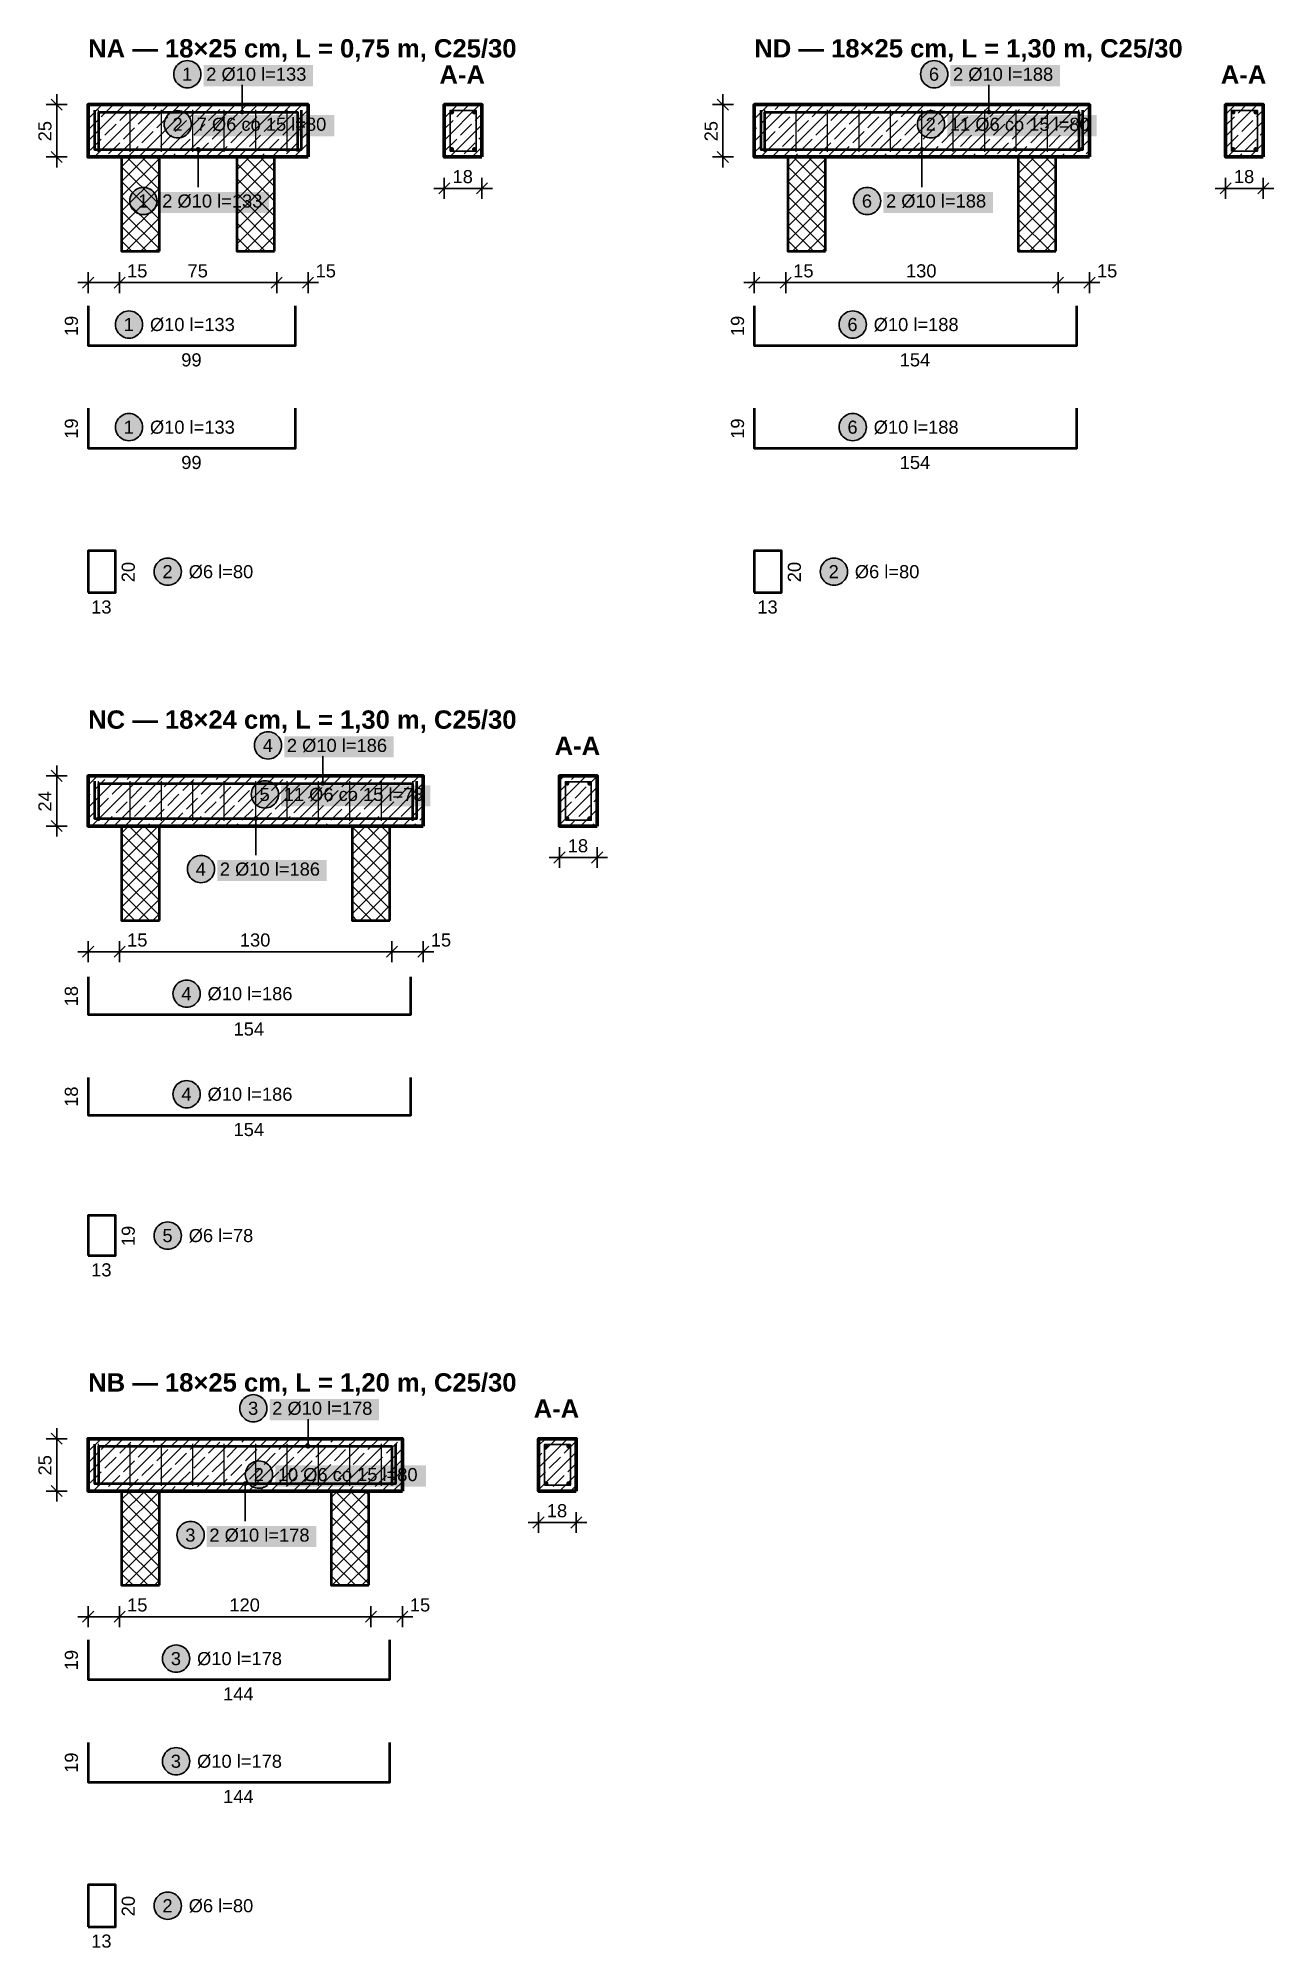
# Model space of a CAD drawing. Header units: metres. Extents: x 0.06 to 5.96, y -9.18 to -0.06.
import ezdxf

# ---------------------------------------------------------------- set-up
doc = ezdxf.new("R2010")
doc.units = ezdxf.units.M
for name, color, linetype, lineweight in [('A-KRESKOWANIE', 8, 'Continuous', 18), ('A-MASKA', 7, 'Continuous', 18), ('A-OPISY', 2, 'Continuous', 25), ('K-KONSTR', 7, 'Continuous', 50), ('K-WYMIARY', 1, 'Continuous', 25), ('K-ZBROJENIE', 1, 'Continuous', 100), ('K-ZBROJENIE-OPIS', 2, 'Continuous', 25)]:
    doc.layers.add(name, color=color, linetype=linetype, lineweight=lineweight)
doc.styles.add('PL_ARIAL', font='arial.ttf')
doc.styles.add('PL_ARIAL_B', font='arialbd.ttf')

msp = doc.modelspace()

# ---------------------------------------------------------------- texts
at = {"layer": 'A-OPISY', "style": 'PL_ARIAL_B'}
for s, p in [('NA — 18×25 cm, L = 0,75 m, C25/30', (0.3, -0.15)), ('ND — 18×25 cm, L = 1,30 m, C25/30', (3.48, -0.15)), ('A-A', (1.977, -0.275)), ('A-A', (5.707, -0.275)), ('NC — 18×24 cm, L = 1,30 m, C25/30', (0.3, -3.355)), ('A-A', (2.527, -3.48)), ('NB — 18×25 cm, L = 1,20 m, C25/30', (0.3, -6.52)), ('A-A', (2.427, -6.645))]:
    msp.add_text(s, height=0.0875, dxfattribs=at).set_placement(p)
at = {"layer": 'K-WYMIARY', "style": 'PL_ARIAL'}
for s, p in [('25', (0.125, -0.5505)), ('25', (3.305, -0.5505)), ('24', (0.125, -3.7505)), ('25', (0.125, -6.9205))]:
    msp.add_text(s, height=0.0625, rotation=90, dxfattribs=at).set_placement(p)
for s, p in [('18', (2.0395, -0.75)), ('18', (5.7695, -0.75)), ('15', (0.4858, -1.2)), ('75', (0.7745, -1.2)), ('15', (1.3858, -1.2)), ('15', (3.6658, -1.2)), ('130', (4.2042, -1.2)), ('15', (5.1158, -1.2)), ('18', (2.5895, -3.945)), ('15', (0.4858, -4.395)), ('130', (1.0242, -4.395)), ('15', (1.9357, -4.395)), ('18', (2.4895, -7.12)), ('15', (0.4858, -7.57)), ('120', (0.9742, -7.57)), ('15', (1.8357, -7.57))]:
    msp.add_text(s, height=0.0625, dxfattribs=at).set_placement(p)
at = {"layer": 'K-ZBROJENIE-OPIS', "style": 'PL_ARIAL'}
for s, p in [('1', (0.7485, -0.261)), ('2 Ø10 l=133', (0.8637, -0.261)), ('6', (4.3135, -0.261)), ('2 Ø10 l=188', (4.4287, -0.261)), ('2', (0.7028, -0.5)), ('7 Ø6 co 15 l=80', (0.818, -0.5)), ('2', (4.2984, -0.5)), ('11 Ø6 co 15 l=80', (4.4137, -0.5)), ('1', (0.5385, -0.8665)), ('2 Ø10 l=133', (0.6537, -0.8665)), ('6', (3.9935, -0.8665)), ('2 Ø10 l=188', (4.1087, -0.8665)), ('1', (0.4697, -1.4562)), ('Ø10 l=133', (0.595, -1.4562)), ('6', (3.9247, -1.4562)), ('Ø10 l=188', (4.05, -1.4562)), ('99', (0.7445, -1.625)), ('154', (4.1742, -1.625)), ('1', (0.4697, -1.9463)), ('Ø10 l=133', (0.595, -1.9463)), ('6', (3.9247, -1.9463)), ('Ø10 l=188', (4.05, -1.9463)), ('99', (0.7445, -2.115)), ('154', (4.1742, -2.115)), ('2', (0.6547, -2.6363)), ('Ø6 l=80', (0.78, -2.6363)), ('2', (3.8347, -2.6363)), ('Ø6 l=80', (3.96, -2.6363)), ('13', (0.3145, -2.805)), ('13', (3.4945, -2.805)), ('4', (1.1335, -3.466)), ('2 Ø10 l=186', (1.2487, -3.466)), ('5', (1.1184, -3.7)), ('11 Ø6 co 15 l=78', (1.2337, -3.7)), ('4', (0.8135, -4.0565)), ('2 Ø10 l=186', (0.9287, -4.0565)), ('4', (0.7447, -4.6513)), ('Ø10 l=186', (0.87, -4.6513)), ('154', (0.9942, -4.82)), ('4', (0.7447, -5.1313)), ('Ø10 l=186', (0.87, -5.1313)), ('154', (0.9942, -5.3)), ('5', (0.6547, -5.8063)), ('Ø6 l=78', (0.78, -5.8063)), ('13', (0.3145, -5.97)), ('3', (1.0635, -6.631)), ('2 Ø10 l=178', (1.1787, -6.631)), ('2', (1.09, -6.9475)), ('10 Ø6 co 15 l=80', (1.2053, -6.9475)), ('3', (0.7635, -7.2365)), ('2 Ø10 l=178', (0.8787, -7.2365)), ('3', (0.6947, -7.8263)), ('Ø10 l=178', (0.82, -7.8263)), ('144', (0.9442, -7.995)), ('3', (0.6947, -8.3163)), ('Ø10 l=178', (0.82, -8.3163)), ('144', (0.9442, -8.485)), ('2', (0.6547, -9.0062)), ('Ø6 l=80', (0.78, -9.0062)), ('13', (0.3145, -9.175))]:
    msp.add_text(s, height=0.0625, dxfattribs=at).set_placement(p)
for s, p in [('19', (0.2511, -1.4805)), ('19', (3.4311, -1.4805)), ('19', (0.2511, -1.9705)), ('19', (3.4311, -1.9705)), ('20', (0.5225, -2.6555)), ('20', (3.7025, -2.6555)), ('18', (0.2511, -4.6805)), ('18', (0.2511, -5.1605)), ('19', (0.5225, -5.8255)), ('19', (0.2511, -7.8505)), ('19', (0.2511, -8.3405)), ('20', (0.5225, -9.0255))]:
    msp.add_text(s, height=0.0625, rotation=90, dxfattribs=at).set_placement(p)

# ---------------------------------------------------------------- hatches: boundary and pattern name
at = {"layer": 'A-MASKA', "true_color": 0xffffff}
for points in [[(0.8512, -0.2873), (1.3738, -0.2873), (1.3738, -0.186), (0.8512, -0.186)], [(4.4162, -0.2873), (4.9388, -0.2873), (4.9388, -0.186), (4.4162, -0.186)], [(0.8055, -0.5262), (1.4745, -0.5262), (1.4745, -0.425), (0.8055, -0.425)], [(4.4012, -0.5262), (5.1138, -0.5262), (5.1138, -0.425), (4.4012, -0.425)], [(0.6412, -0.8927), (1.1638, -0.8927), (1.1638, -0.7915), (0.6412, -0.7915)], [(4.0962, -0.8927), (4.6188, -0.8927), (4.6188, -0.7915), (4.0962, -0.7915)], [(1.2362, -3.4923), (1.7588, -3.4923), (1.7588, -3.391), (1.2362, -3.391)], [(1.2212, -3.7263), (1.9338, -3.7263), (1.9338, -3.625), (1.2212, -3.625)], [(0.9162, -4.0828), (1.4388, -4.0828), (1.4388, -3.9815), (0.9162, -3.9815)], [(1.1662, -6.6572), (1.6888, -6.6572), (1.6888, -6.556), (1.1662, -6.556)], [(1.1928, -6.9737), (1.9122, -6.9737), (1.9122, -6.8725), (1.1928, -6.8725)], [(0.8662, -7.2628), (1.3888, -7.2628), (1.3888, -7.1615), (0.8662, -7.1615)]]:
    msp.add_hatch(color=7, dxfattribs=at).paths.add_polyline_path(points)
at = {"layer": 'K-ZBROJENIE', "true_color": 0x000000}
for points in [[(2.0473, -0.411), (2.0472, -0.4121), (2.047, -0.4132), (2.0468, -0.4143), (2.0464, -0.4153), (2.0459, -0.4163), (2.0454, -0.4173), (2.0447, -0.4181), (2.044, -0.419), (2.0431, -0.4197), (2.0423, -0.4204), (2.0413, -0.4209), (2.0403, -0.4214), (2.0393, -0.4218), (2.0382, -0.422), (2.0371, -0.4222), (2.036, -0.4223), (2.0349, -0.4222), (2.0338, -0.422), (2.0327, -0.4218), (2.0317, -0.4214), (2.0307, -0.4209), (2.0297, -0.4204), (2.0289, -0.4197), (2.028, -0.419), (2.0273, -0.4181), (2.0266, -0.4173), (2.0261, -0.4163), (2.0256, -0.4153), (2.0252, -0.4143), (2.025, -0.4132), (2.0248, -0.4121), (2.0248, -0.411), (2.0248, -0.4099), (2.025, -0.4088), (2.0252, -0.4077), (2.0256, -0.4067), (2.0261, -0.4057), (2.0266, -0.4047), (2.0273, -0.4039), (2.028, -0.403), (2.0289, -0.4023), (2.0297, -0.4016), (2.0307, -0.4011), (2.0317, -0.4006), (2.0327, -0.4002), (2.0338, -0.4), (2.0349, -0.3998), (2.036, -0.3998), (2.0371, -0.3998), (2.0382, -0.4), (2.0393, -0.4002), (2.0403, -0.4006), (2.0413, -0.4011), (2.0423, -0.4016), (2.0431, -0.4023), (2.044, -0.403), (2.0447, -0.4039), (2.0454, -0.4047), (2.0459, -0.4057), (2.0464, -0.4067), (2.0468, -0.4077), (2.047, -0.4088), (2.0472, -0.4099)], [(2.1553, -0.411), (2.1552, -0.4121), (2.155, -0.4132), (2.1548, -0.4143), (2.1544, -0.4153), (2.1539, -0.4163), (2.1534, -0.4173), (2.1527, -0.4181), (2.152, -0.419), (2.1511, -0.4197), (2.1503, -0.4204), (2.1493, -0.4209), (2.1483, -0.4214), (2.1473, -0.4218), (2.1462, -0.422), (2.1451, -0.4222), (2.144, -0.4223), (2.1429, -0.4222), (2.1418, -0.422), (2.1407, -0.4218), (2.1397, -0.4214), (2.1387, -0.4209), (2.1377, -0.4204), (2.1369, -0.4197), (2.136, -0.419), (2.1353, -0.4181), (2.1346, -0.4173), (2.1341, -0.4163), (2.1336, -0.4153), (2.1332, -0.4143), (2.133, -0.4132), (2.1328, -0.4121), (2.1328, -0.411), (2.1328, -0.4099), (2.133, -0.4088), (2.1332, -0.4077), (2.1336, -0.4067), (2.1341, -0.4057), (2.1346, -0.4047), (2.1353, -0.4039), (2.136, -0.403), (2.1369, -0.4023), (2.1377, -0.4016), (2.1387, -0.4011), (2.1397, -0.4006), (2.1407, -0.4002), (2.1418, -0.4), (2.1429, -0.3998), (2.144, -0.3998), (2.1451, -0.3998), (2.1462, -0.4), (2.1473, -0.4002), (2.1483, -0.4006), (2.1493, -0.4011), (2.1503, -0.4016), (2.1511, -0.4023), (2.152, -0.403), (2.1527, -0.4039), (2.1534, -0.4047), (2.1539, -0.4057), (2.1544, -0.4067), (2.1548, -0.4077), (2.155, -0.4088), (2.1552, -0.4099)], [(5.7773, -0.411), (5.7772, -0.4121), (5.777, -0.4132), (5.7768, -0.4143), (5.7764, -0.4153), (5.7759, -0.4163), (5.7754, -0.4173), (5.7747, -0.4181), (5.774, -0.419), (5.7731, -0.4197), (5.7723, -0.4204), (5.7713, -0.4209), (5.7703, -0.4214), (5.7693, -0.4218), (5.7682, -0.422), (5.7671, -0.4222), (5.766, -0.4223), (5.7649, -0.4222), (5.7638, -0.422), (5.7627, -0.4218), (5.7617, -0.4214), (5.7607, -0.4209), (5.7597, -0.4204), (5.7589, -0.4197), (5.758, -0.419), (5.7573, -0.4181), (5.7566, -0.4173), (5.7561, -0.4163), (5.7556, -0.4153), (5.7552, -0.4143), (5.755, -0.4132), (5.7548, -0.4121), (5.7548, -0.411), (5.7548, -0.4099), (5.755, -0.4088), (5.7552, -0.4077), (5.7556, -0.4067), (5.7561, -0.4057), (5.7566, -0.4047), (5.7573, -0.4039), (5.758, -0.403), (5.7589, -0.4023), (5.7597, -0.4016), (5.7607, -0.4011), (5.7617, -0.4006), (5.7627, -0.4002), (5.7638, -0.4), (5.7649, -0.3998), (5.766, -0.3998), (5.7671, -0.3998), (5.7682, -0.4), (5.7693, -0.4002), (5.7703, -0.4006), (5.7713, -0.4011), (5.7723, -0.4016), (5.7731, -0.4023), (5.774, -0.403), (5.7747, -0.4039), (5.7754, -0.4047), (5.7759, -0.4057), (5.7764, -0.4067), (5.7768, -0.4077), (5.777, -0.4088), (5.7772, -0.4099)], [(5.8853, -0.411), (5.8852, -0.4121), (5.885, -0.4132), (5.8848, -0.4143), (5.8844, -0.4153), (5.8839, -0.4163), (5.8834, -0.4173), (5.8827, -0.4181), (5.882, -0.419), (5.8811, -0.4197), (5.8803, -0.4204), (5.8793, -0.4209), (5.8783, -0.4214), (5.8773, -0.4218), (5.8762, -0.422), (5.8751, -0.4222), (5.874, -0.4223), (5.8729, -0.4222), (5.8718, -0.422), (5.8707, -0.4218), (5.8697, -0.4214), (5.8687, -0.4209), (5.8677, -0.4204), (5.8669, -0.4197), (5.866, -0.419), (5.8653, -0.4181), (5.8646, -0.4173), (5.8641, -0.4163), (5.8636, -0.4153), (5.8632, -0.4143), (5.863, -0.4132), (5.8628, -0.4121), (5.8628, -0.411), (5.8628, -0.4099), (5.863, -0.4088), (5.8632, -0.4077), (5.8636, -0.4067), (5.8641, -0.4057), (5.8646, -0.4047), (5.8653, -0.4039), (5.866, -0.403), (5.8669, -0.4023), (5.8677, -0.4016), (5.8687, -0.4011), (5.8697, -0.4006), (5.8707, -0.4002), (5.8718, -0.4), (5.8729, -0.3998), (5.874, -0.3998), (5.8751, -0.3998), (5.8762, -0.4), (5.8773, -0.4002), (5.8783, -0.4006), (5.8793, -0.4011), (5.8803, -0.4016), (5.8811, -0.4023), (5.882, -0.403), (5.8827, -0.4039), (5.8834, -0.4047), (5.8839, -0.4057), (5.8844, -0.4067), (5.8848, -0.4077), (5.885, -0.4088), (5.8852, -0.4099)], [(2.0473, -0.589), (2.0472, -0.5901), (2.047, -0.5912), (2.0468, -0.5923), (2.0464, -0.5933), (2.0459, -0.5943), (2.0454, -0.5953), (2.0447, -0.5961), (2.044, -0.597), (2.0431, -0.5977), (2.0423, -0.5984), (2.0413, -0.5989), (2.0403, -0.5994), (2.0393, -0.5998), (2.0382, -0.6), (2.0371, -0.6002), (2.036, -0.6002), (2.0349, -0.6002), (2.0338, -0.6), (2.0327, -0.5998), (2.0317, -0.5994), (2.0307, -0.5989), (2.0297, -0.5984), (2.0289, -0.5977), (2.028, -0.597), (2.0273, -0.5961), (2.0266, -0.5953), (2.0261, -0.5943), (2.0256, -0.5933), (2.0252, -0.5923), (2.025, -0.5912), (2.0248, -0.5901), (2.0248, -0.589), (2.0248, -0.5879), (2.025, -0.5868), (2.0252, -0.5857), (2.0256, -0.5847), (2.0261, -0.5837), (2.0266, -0.5827), (2.0273, -0.5819), (2.028, -0.581), (2.0289, -0.5803), (2.0297, -0.5796), (2.0307, -0.5791), (2.0317, -0.5786), (2.0327, -0.5782), (2.0338, -0.578), (2.0349, -0.5778), (2.036, -0.5777), (2.0371, -0.5778), (2.0382, -0.578), (2.0393, -0.5782), (2.0403, -0.5786), (2.0413, -0.5791), (2.0423, -0.5796), (2.0431, -0.5803), (2.044, -0.581), (2.0447, -0.5819), (2.0454, -0.5827), (2.0459, -0.5837), (2.0464, -0.5847), (2.0468, -0.5857), (2.047, -0.5868), (2.0472, -0.5879)], [(2.1553, -0.589), (2.1552, -0.5901), (2.155, -0.5912), (2.1548, -0.5923), (2.1544, -0.5933), (2.1539, -0.5943), (2.1534, -0.5953), (2.1527, -0.5961), (2.152, -0.597), (2.1511, -0.5977), (2.1503, -0.5984), (2.1493, -0.5989), (2.1483, -0.5994), (2.1473, -0.5998), (2.1462, -0.6), (2.1451, -0.6002), (2.144, -0.6002), (2.1429, -0.6002), (2.1418, -0.6), (2.1407, -0.5998), (2.1397, -0.5994), (2.1387, -0.5989), (2.1377, -0.5984), (2.1369, -0.5977), (2.136, -0.597), (2.1353, -0.5961), (2.1346, -0.5953), (2.1341, -0.5943), (2.1336, -0.5933), (2.1332, -0.5923), (2.133, -0.5912), (2.1328, -0.5901), (2.1328, -0.589), (2.1328, -0.5879), (2.133, -0.5868), (2.1332, -0.5857), (2.1336, -0.5847), (2.1341, -0.5837), (2.1346, -0.5827), (2.1353, -0.5819), (2.136, -0.581), (2.1369, -0.5803), (2.1377, -0.5796), (2.1387, -0.5791), (2.1397, -0.5786), (2.1407, -0.5782), (2.1418, -0.578), (2.1429, -0.5778), (2.144, -0.5777), (2.1451, -0.5778), (2.1462, -0.578), (2.1473, -0.5782), (2.1483, -0.5786), (2.1493, -0.5791), (2.1503, -0.5796), (2.1511, -0.5803), (2.152, -0.581), (2.1527, -0.5819), (2.1534, -0.5827), (2.1539, -0.5837), (2.1544, -0.5847), (2.1548, -0.5857), (2.155, -0.5868), (2.1552, -0.5879)], [(5.7773, -0.589), (5.7772, -0.5901), (5.777, -0.5912), (5.7768, -0.5923), (5.7764, -0.5933), (5.7759, -0.5943), (5.7754, -0.5953), (5.7747, -0.5961), (5.774, -0.597), (5.7731, -0.5977), (5.7723, -0.5984), (5.7713, -0.5989), (5.7703, -0.5994), (5.7693, -0.5998), (5.7682, -0.6), (5.7671, -0.6002), (5.766, -0.6002), (5.7649, -0.6002), (5.7638, -0.6), (5.7627, -0.5998), (5.7617, -0.5994), (5.7607, -0.5989), (5.7597, -0.5984), (5.7589, -0.5977), (5.758, -0.597), (5.7573, -0.5961), (5.7566, -0.5953), (5.7561, -0.5943), (5.7556, -0.5933), (5.7552, -0.5923), (5.755, -0.5912), (5.7548, -0.5901), (5.7548, -0.589), (5.7548, -0.5879), (5.755, -0.5868), (5.7552, -0.5857), (5.7556, -0.5847), (5.7561, -0.5837), (5.7566, -0.5827), (5.7573, -0.5819), (5.758, -0.581), (5.7589, -0.5803), (5.7597, -0.5796), (5.7607, -0.5791), (5.7617, -0.5786), (5.7627, -0.5782), (5.7638, -0.578), (5.7649, -0.5778), (5.766, -0.5777), (5.7671, -0.5778), (5.7682, -0.578), (5.7693, -0.5782), (5.7703, -0.5786), (5.7713, -0.5791), (5.7723, -0.5796), (5.7731, -0.5803), (5.774, -0.581), (5.7747, -0.5819), (5.7754, -0.5827), (5.7759, -0.5837), (5.7764, -0.5847), (5.7768, -0.5857), (5.777, -0.5868), (5.7772, -0.5879)], [(5.8853, -0.589), (5.8852, -0.5901), (5.885, -0.5912), (5.8848, -0.5923), (5.8844, -0.5933), (5.8839, -0.5943), (5.8834, -0.5953), (5.8827, -0.5961), (5.882, -0.597), (5.8811, -0.5977), (5.8803, -0.5984), (5.8793, -0.5989), (5.8783, -0.5994), (5.8773, -0.5998), (5.8762, -0.6), (5.8751, -0.6002), (5.874, -0.6002), (5.8729, -0.6002), (5.8718, -0.6), (5.8707, -0.5998), (5.8697, -0.5994), (5.8687, -0.5989), (5.8677, -0.5984), (5.8669, -0.5977), (5.866, -0.597), (5.8653, -0.5961), (5.8646, -0.5953), (5.8641, -0.5943), (5.8636, -0.5933), (5.8632, -0.5923), (5.863, -0.5912), (5.8628, -0.5901), (5.8628, -0.589), (5.8628, -0.5879), (5.863, -0.5868), (5.8632, -0.5857), (5.8636, -0.5847), (5.8641, -0.5837), (5.8646, -0.5827), (5.8653, -0.5819), (5.866, -0.581), (5.8669, -0.5803), (5.8677, -0.5796), (5.8687, -0.5791), (5.8697, -0.5786), (5.8707, -0.5782), (5.8718, -0.578), (5.8729, -0.5778), (5.874, -0.5777), (5.8751, -0.5778), (5.8762, -0.578), (5.8773, -0.5782), (5.8783, -0.5786), (5.8793, -0.5791), (5.8803, -0.5796), (5.8811, -0.5803), (5.882, -0.581), (5.8827, -0.5819), (5.8834, -0.5827), (5.8839, -0.5837), (5.8844, -0.5847), (5.8848, -0.5857), (5.885, -0.5868), (5.8852, -0.5879)], [(2.5972, -3.616), (2.5972, -3.6171), (2.597, -3.6182), (2.5968, -3.6193), (2.5964, -3.6203), (2.5959, -3.6213), (2.5954, -3.6223), (2.5947, -3.6231), (2.594, -3.624), (2.5931, -3.6247), (2.5923, -3.6254), (2.5913, -3.6259), (2.5903, -3.6264), (2.5893, -3.6268), (2.5882, -3.627), (2.5871, -3.6272), (2.586, -3.6273), (2.5849, -3.6272), (2.5838, -3.627), (2.5827, -3.6268), (2.5817, -3.6264), (2.5807, -3.6259), (2.5797, -3.6254), (2.5789, -3.6247), (2.578, -3.624), (2.5773, -3.6231), (2.5766, -3.6223), (2.5761, -3.6213), (2.5756, -3.6203), (2.5752, -3.6193), (2.575, -3.6182), (2.5748, -3.6171), (2.5747, -3.616), (2.5748, -3.6149), (2.575, -3.6138), (2.5752, -3.6127), (2.5756, -3.6117), (2.5761, -3.6107), (2.5766, -3.6097), (2.5773, -3.6089), (2.578, -3.608), (2.5789, -3.6073), (2.5797, -3.6066), (2.5807, -3.6061), (2.5817, -3.6056), (2.5827, -3.6052), (2.5838, -3.605), (2.5849, -3.6048), (2.586, -3.6048), (2.5871, -3.6048), (2.5882, -3.605), (2.5893, -3.6052), (2.5903, -3.6056), (2.5913, -3.6061), (2.5923, -3.6066), (2.5931, -3.6073), (2.594, -3.608), (2.5947, -3.6089), (2.5954, -3.6097), (2.5959, -3.6107), (2.5964, -3.6117), (2.5968, -3.6127), (2.597, -3.6138), (2.5972, -3.6149)], [(2.7052, -3.616), (2.7052, -3.6171), (2.705, -3.6182), (2.7048, -3.6193), (2.7044, -3.6203), (2.7039, -3.6213), (2.7034, -3.6223), (2.7027, -3.6231), (2.702, -3.624), (2.7011, -3.6247), (2.7003, -3.6254), (2.6993, -3.6259), (2.6983, -3.6264), (2.6973, -3.6268), (2.6962, -3.627), (2.6951, -3.6272), (2.694, -3.6273), (2.6929, -3.6272), (2.6918, -3.627), (2.6907, -3.6268), (2.6897, -3.6264), (2.6887, -3.6259), (2.6877, -3.6254), (2.6869, -3.6247), (2.686, -3.624), (2.6853, -3.6231), (2.6846, -3.6223), (2.6841, -3.6213), (2.6836, -3.6203), (2.6832, -3.6193), (2.683, -3.6182), (2.6828, -3.6171), (2.6827, -3.616), (2.6828, -3.6149), (2.683, -3.6138), (2.6832, -3.6127), (2.6836, -3.6117), (2.6841, -3.6107), (2.6846, -3.6097), (2.6853, -3.6089), (2.686, -3.608), (2.6869, -3.6073), (2.6877, -3.6066), (2.6887, -3.6061), (2.6897, -3.6056), (2.6907, -3.6052), (2.6918, -3.605), (2.6929, -3.6048), (2.694, -3.6048), (2.6951, -3.6048), (2.6962, -3.605), (2.6973, -3.6052), (2.6983, -3.6056), (2.6993, -3.6061), (2.7003, -3.6066), (2.7011, -3.6073), (2.702, -3.608), (2.7027, -3.6089), (2.7034, -3.6097), (2.7039, -3.6107), (2.7044, -3.6117), (2.7048, -3.6127), (2.705, -3.6138), (2.7052, -3.6149)], [(2.5972, -3.784), (2.5972, -3.7851), (2.597, -3.7862), (2.5968, -3.7873), (2.5964, -3.7883), (2.5959, -3.7893), (2.5954, -3.7903), (2.5947, -3.7911), (2.594, -3.792), (2.5931, -3.7927), (2.5923, -3.7934), (2.5913, -3.7939), (2.5903, -3.7944), (2.5893, -3.7948), (2.5882, -3.795), (2.5871, -3.7952), (2.586, -3.7953), (2.5849, -3.7952), (2.5838, -3.795), (2.5827, -3.7948), (2.5817, -3.7944), (2.5807, -3.7939), (2.5797, -3.7934), (2.5789, -3.7927), (2.578, -3.792), (2.5773, -3.7911), (2.5766, -3.7903), (2.5761, -3.7893), (2.5756, -3.7883), (2.5752, -3.7873), (2.575, -3.7862), (2.5748, -3.7851), (2.5747, -3.784), (2.5748, -3.7829), (2.575, -3.7818), (2.5752, -3.7807), (2.5756, -3.7797), (2.5761, -3.7787), (2.5766, -3.7777), (2.5773, -3.7769), (2.578, -3.776), (2.5789, -3.7753), (2.5797, -3.7746), (2.5807, -3.7741), (2.5817, -3.7736), (2.5827, -3.7732), (2.5838, -3.773), (2.5849, -3.7728), (2.586, -3.7728), (2.5871, -3.7728), (2.5882, -3.773), (2.5893, -3.7732), (2.5903, -3.7736), (2.5913, -3.7741), (2.5923, -3.7746), (2.5931, -3.7753), (2.594, -3.776), (2.5947, -3.7769), (2.5954, -3.7777), (2.5959, -3.7787), (2.5964, -3.7797), (2.5968, -3.7807), (2.597, -3.7818), (2.5972, -3.7829)], [(2.7052, -3.784), (2.7052, -3.7851), (2.705, -3.7862), (2.7048, -3.7873), (2.7044, -3.7883), (2.7039, -3.7893), (2.7034, -3.7903), (2.7027, -3.7911), (2.702, -3.792), (2.7011, -3.7927), (2.7003, -3.7934), (2.6993, -3.7939), (2.6983, -3.7944), (2.6973, -3.7948), (2.6962, -3.795), (2.6951, -3.7952), (2.694, -3.7953), (2.6929, -3.7952), (2.6918, -3.795), (2.6907, -3.7948), (2.6897, -3.7944), (2.6887, -3.7939), (2.6877, -3.7934), (2.6869, -3.7927), (2.686, -3.792), (2.6853, -3.7911), (2.6846, -3.7903), (2.6841, -3.7893), (2.6836, -3.7883), (2.6832, -3.7873), (2.683, -3.7862), (2.6828, -3.7851), (2.6827, -3.784), (2.6828, -3.7829), (2.683, -3.7818), (2.6832, -3.7807), (2.6836, -3.7797), (2.6841, -3.7787), (2.6846, -3.7777), (2.6853, -3.7769), (2.686, -3.776), (2.6869, -3.7753), (2.6877, -3.7746), (2.6887, -3.7741), (2.6897, -3.7736), (2.6907, -3.7732), (2.6918, -3.773), (2.6929, -3.7728), (2.694, -3.7728), (2.6951, -3.7728), (2.6962, -3.773), (2.6973, -3.7732), (2.6983, -3.7736), (2.6993, -3.7741), (2.7003, -3.7746), (2.7011, -3.7753), (2.702, -3.776), (2.7027, -3.7769), (2.7034, -3.7777), (2.7039, -3.7787), (2.7044, -3.7797), (2.7048, -3.7807), (2.705, -3.7818), (2.7052, -3.7829)], [(2.4973, -6.781), (2.4972, -6.7821), (2.497, -6.7832), (2.4968, -6.7843), (2.4964, -6.7853), (2.4959, -6.7863), (2.4954, -6.7873), (2.4947, -6.7881), (2.494, -6.789), (2.4931, -6.7897), (2.4923, -6.7904), (2.4913, -6.7909), (2.4903, -6.7914), (2.4893, -6.7918), (2.4882, -6.792), (2.4871, -6.7922), (2.486, -6.7923), (2.4849, -6.7922), (2.4838, -6.792), (2.4827, -6.7918), (2.4817, -6.7914), (2.4807, -6.7909), (2.4797, -6.7904), (2.4789, -6.7897), (2.478, -6.789), (2.4773, -6.7881), (2.4766, -6.7873), (2.4761, -6.7863), (2.4756, -6.7853), (2.4752, -6.7843), (2.475, -6.7832), (2.4748, -6.7821), (2.4748, -6.781), (2.4748, -6.7799), (2.475, -6.7788), (2.4752, -6.7777), (2.4756, -6.7767), (2.4761, -6.7757), (2.4766, -6.7747), (2.4773, -6.7739), (2.478, -6.773), (2.4789, -6.7723), (2.4797, -6.7716), (2.4807, -6.7711), (2.4817, -6.7706), (2.4827, -6.7702), (2.4838, -6.77), (2.4849, -6.7698), (2.486, -6.7697), (2.4871, -6.7698), (2.4882, -6.77), (2.4893, -6.7702), (2.4903, -6.7706), (2.4913, -6.7711), (2.4923, -6.7716), (2.4931, -6.7723), (2.494, -6.773), (2.4947, -6.7739), (2.4954, -6.7747), (2.4959, -6.7757), (2.4964, -6.7767), (2.4968, -6.7777), (2.497, -6.7788), (2.4972, -6.7799)], [(2.6053, -6.781), (2.6052, -6.7821), (2.605, -6.7832), (2.6048, -6.7843), (2.6044, -6.7853), (2.6039, -6.7863), (2.6034, -6.7873), (2.6027, -6.7881), (2.602, -6.789), (2.6011, -6.7897), (2.6003, -6.7904), (2.5993, -6.7909), (2.5983, -6.7914), (2.5973, -6.7918), (2.5962, -6.792), (2.5951, -6.7922), (2.594, -6.7923), (2.5929, -6.7922), (2.5918, -6.792), (2.5907, -6.7918), (2.5897, -6.7914), (2.5887, -6.7909), (2.5877, -6.7904), (2.5869, -6.7897), (2.586, -6.789), (2.5853, -6.7881), (2.5846, -6.7873), (2.5841, -6.7863), (2.5836, -6.7853), (2.5832, -6.7843), (2.583, -6.7832), (2.5828, -6.7821), (2.5828, -6.781), (2.5828, -6.7799), (2.583, -6.7788), (2.5832, -6.7777), (2.5836, -6.7767), (2.5841, -6.7757), (2.5846, -6.7747), (2.5853, -6.7739), (2.586, -6.773), (2.5869, -6.7723), (2.5877, -6.7716), (2.5887, -6.7711), (2.5897, -6.7706), (2.5907, -6.7702), (2.5918, -6.77), (2.5929, -6.7698), (2.594, -6.7697), (2.5951, -6.7698), (2.5962, -6.77), (2.5973, -6.7702), (2.5983, -6.7706), (2.5993, -6.7711), (2.6003, -6.7716), (2.6011, -6.7723), (2.602, -6.773), (2.6027, -6.7739), (2.6034, -6.7747), (2.6039, -6.7757), (2.6044, -6.7767), (2.6048, -6.7777), (2.605, -6.7788), (2.6052, -6.7799)], [(2.4973, -6.959), (2.4972, -6.9601), (2.497, -6.9612), (2.4968, -6.9623), (2.4964, -6.9633), (2.4959, -6.9643), (2.4954, -6.9653), (2.4947, -6.9661), (2.494, -6.967), (2.4931, -6.9677), (2.4923, -6.9684), (2.4913, -6.9689), (2.4903, -6.9694), (2.4893, -6.9698), (2.4882, -6.97), (2.4871, -6.9702), (2.486, -6.9703), (2.4849, -6.9702), (2.4838, -6.97), (2.4827, -6.9698), (2.4817, -6.9694), (2.4807, -6.9689), (2.4797, -6.9684), (2.4789, -6.9677), (2.478, -6.967), (2.4773, -6.9661), (2.4766, -6.9653), (2.4761, -6.9643), (2.4756, -6.9633), (2.4752, -6.9623), (2.475, -6.9612), (2.4748, -6.9601), (2.4748, -6.959), (2.4748, -6.9579), (2.475, -6.9568), (2.4752, -6.9557), (2.4756, -6.9547), (2.4761, -6.9537), (2.4766, -6.9527), (2.4773, -6.9519), (2.478, -6.951), (2.4789, -6.9503), (2.4797, -6.9496), (2.4807, -6.9491), (2.4817, -6.9486), (2.4827, -6.9482), (2.4838, -6.948), (2.4849, -6.9478), (2.486, -6.9478), (2.4871, -6.9478), (2.4882, -6.948), (2.4893, -6.9482), (2.4903, -6.9486), (2.4913, -6.9491), (2.4923, -6.9496), (2.4931, -6.9503), (2.494, -6.951), (2.4947, -6.9519), (2.4954, -6.9527), (2.4959, -6.9537), (2.4964, -6.9547), (2.4968, -6.9557), (2.497, -6.9568), (2.4972, -6.9579)], [(2.6053, -6.959), (2.6052, -6.9601), (2.605, -6.9612), (2.6048, -6.9623), (2.6044, -6.9633), (2.6039, -6.9643), (2.6034, -6.9653), (2.6027, -6.9661), (2.602, -6.967), (2.6011, -6.9677), (2.6003, -6.9684), (2.5993, -6.9689), (2.5983, -6.9694), (2.5973, -6.9698), (2.5962, -6.97), (2.5951, -6.9702), (2.594, -6.9703), (2.5929, -6.9702), (2.5918, -6.97), (2.5907, -6.9698), (2.5897, -6.9694), (2.5887, -6.9689), (2.5877, -6.9684), (2.5869, -6.9677), (2.586, -6.967), (2.5853, -6.9661), (2.5846, -6.9653), (2.5841, -6.9643), (2.5836, -6.9633), (2.5832, -6.9623), (2.583, -6.9612), (2.5828, -6.9601), (2.5828, -6.959), (2.5828, -6.9579), (2.583, -6.9568), (2.5832, -6.9557), (2.5836, -6.9547), (2.5841, -6.9537), (2.5846, -6.9527), (2.5853, -6.9519), (2.586, -6.951), (2.5869, -6.9503), (2.5877, -6.9496), (2.5887, -6.9491), (2.5897, -6.9486), (2.5907, -6.9482), (2.5918, -6.948), (2.5929, -6.9478), (2.594, -6.9478), (2.5951, -6.9478), (2.5962, -6.948), (2.5973, -6.9482), (2.5983, -6.9486), (2.5993, -6.9491), (2.6003, -6.9496), (2.6011, -6.9503), (2.602, -6.951), (2.6027, -6.9519), (2.6034, -6.9527), (2.6039, -6.9537), (2.6044, -6.9547), (2.6048, -6.9557), (2.605, -6.9568), (2.6052, -6.9579)]]:
    msp.add_hatch(color=7, dxfattribs=at).paths.add_polyline_path(points)
at = {"layer": 'K-ZBROJENIE-OPIS', "true_color": 0xffffff}
for points in [[(0.8387, -0.2298), (0.8382, -0.2213), (0.8365, -0.2129), (0.8338, -0.2049), (0.83, -0.1973), (0.8253, -0.1902), (0.8197, -0.1838), (0.8133, -0.1782), (0.8062, -0.1735), (0.7986, -0.1697), (0.7906, -0.167), (0.7822, -0.1653), (0.7737, -0.1648), (0.7653, -0.1653), (0.7569, -0.167), (0.7489, -0.1697), (0.7412, -0.1735), (0.7342, -0.1782), (0.7278, -0.1838), (0.7222, -0.1902), (0.7175, -0.1973), (0.7137, -0.2049), (0.711, -0.2129), (0.7093, -0.2213), (0.7087, -0.2298), (0.7093, -0.2382), (0.711, -0.2466), (0.7137, -0.2546), (0.7175, -0.2623), (0.7222, -0.2693), (0.7278, -0.2757), (0.7342, -0.2813), (0.7412, -0.286), (0.7489, -0.2898), (0.7569, -0.2925), (0.7653, -0.2942), (0.7737, -0.2948), (0.7822, -0.2942), (0.7906, -0.2925), (0.7986, -0.2898), (0.8062, -0.286), (0.8133, -0.2813), (0.8197, -0.2757), (0.8253, -0.2693), (0.83, -0.2623), (0.8338, -0.2546), (0.8365, -0.2466), (0.8382, -0.2382)], [(4.4037, -0.2298), (4.4032, -0.2213), (4.4015, -0.2129), (4.3988, -0.2049), (4.395, -0.1973), (4.3903, -0.1902), (4.3847, -0.1838), (4.3783, -0.1782), (4.3712, -0.1735), (4.3636, -0.1697), (4.3556, -0.167), (4.3472, -0.1653), (4.3387, -0.1648), (4.3303, -0.1653), (4.3219, -0.167), (4.3139, -0.1697), (4.3062, -0.1735), (4.2992, -0.1782), (4.2928, -0.1838), (4.2872, -0.1902), (4.2825, -0.1973), (4.2787, -0.2049), (4.276, -0.2129), (4.2743, -0.2213), (4.2737, -0.2298), (4.2743, -0.2382), (4.276, -0.2466), (4.2787, -0.2546), (4.2825, -0.2623), (4.2872, -0.2693), (4.2928, -0.2757), (4.2992, -0.2813), (4.3062, -0.286), (4.3139, -0.2898), (4.3219, -0.2925), (4.3303, -0.2942), (4.3387, -0.2948), (4.3472, -0.2942), (4.3556, -0.2925), (4.3636, -0.2898), (4.3712, -0.286), (4.3783, -0.2813), (4.3847, -0.2757), (4.3903, -0.2693), (4.395, -0.2623), (4.3988, -0.2546), (4.4015, -0.2466), (4.4032, -0.2382)], [(0.793, -0.4688), (0.7925, -0.4603), (0.7908, -0.4519), (0.7881, -0.4439), (0.7843, -0.4363), (0.7796, -0.4292), (0.774, -0.4228), (0.7676, -0.4172), (0.7605, -0.4125), (0.7529, -0.4087), (0.7449, -0.406), (0.7365, -0.4043), (0.728, -0.4037), (0.7196, -0.4043), (0.7112, -0.406), (0.7032, -0.4087), (0.6955, -0.4125), (0.6885, -0.4172), (0.6821, -0.4228), (0.6765, -0.4292), (0.6717, -0.4363), (0.668, -0.4439), (0.6653, -0.4519), (0.6636, -0.4603), (0.663, -0.4688), (0.6636, -0.4772), (0.6653, -0.4856), (0.668, -0.4936), (0.6717, -0.5012), (0.6765, -0.5083), (0.6821, -0.5147), (0.6885, -0.5203), (0.6955, -0.525), (0.7032, -0.5288), (0.7112, -0.5315), (0.7196, -0.5332), (0.728, -0.5337), (0.7365, -0.5332), (0.7449, -0.5315), (0.7529, -0.5288), (0.7605, -0.525), (0.7676, -0.5203), (0.774, -0.5147), (0.7796, -0.5083), (0.7843, -0.5012), (0.7881, -0.4936), (0.7908, -0.4856), (0.7925, -0.4772)], [(4.3887, -0.4688), (4.3881, -0.4603), (4.3864, -0.4519), (4.3837, -0.4439), (4.3799, -0.4363), (4.3752, -0.4292), (4.3696, -0.4228), (4.3632, -0.4172), (4.3562, -0.4125), (4.3485, -0.4087), (4.3405, -0.406), (4.3321, -0.4043), (4.3237, -0.4037), (4.3152, -0.4043), (4.3068, -0.406), (4.2988, -0.4087), (4.2912, -0.4125), (4.2841, -0.4172), (4.2777, -0.4228), (4.2721, -0.4292), (4.2674, -0.4363), (4.2636, -0.4439), (4.2609, -0.4519), (4.2592, -0.4603), (4.2587, -0.4688), (4.2592, -0.4772), (4.2609, -0.4856), (4.2636, -0.4936), (4.2674, -0.5012), (4.2721, -0.5083), (4.2777, -0.5147), (4.2841, -0.5203), (4.2912, -0.525), (4.2988, -0.5288), (4.3068, -0.5315), (4.3152, -0.5332), (4.3237, -0.5337), (4.3321, -0.5332), (4.3405, -0.5315), (4.3485, -0.5288), (4.3562, -0.525), (4.3632, -0.5203), (4.3696, -0.5147), (4.3752, -0.5083), (4.3799, -0.5012), (4.3837, -0.4936), (4.3864, -0.4856), (4.3881, -0.4772)], [(0.6287, -0.8352), (0.6282, -0.8268), (0.6265, -0.8184), (0.6238, -0.8104), (0.62, -0.8027), (0.6153, -0.7957), (0.6097, -0.7893), (0.6033, -0.7837), (0.5962, -0.779), (0.5886, -0.7752), (0.5806, -0.7725), (0.5722, -0.7708), (0.5637, -0.7702), (0.5553, -0.7708), (0.5469, -0.7725), (0.5389, -0.7752), (0.5312, -0.779), (0.5242, -0.7837), (0.5178, -0.7893), (0.5122, -0.7957), (0.5075, -0.8027), (0.5037, -0.8104), (0.501, -0.8184), (0.4993, -0.8268), (0.4987, -0.8352), (0.4993, -0.8437), (0.501, -0.8521), (0.5037, -0.8601), (0.5075, -0.8678), (0.5122, -0.8748), (0.5178, -0.8812), (0.5242, -0.8868), (0.5312, -0.8915), (0.5389, -0.8953), (0.5469, -0.898), (0.5553, -0.8997), (0.5637, -0.9002), (0.5722, -0.8997), (0.5806, -0.898), (0.5886, -0.8953), (0.5962, -0.8915), (0.6033, -0.8868), (0.6097, -0.8812), (0.6153, -0.8748), (0.62, -0.8678), (0.6238, -0.8601), (0.6265, -0.8521), (0.6282, -0.8437)], [(4.0837, -0.8352), (4.0832, -0.8268), (4.0815, -0.8184), (4.0788, -0.8104), (4.075, -0.8027), (4.0703, -0.7957), (4.0647, -0.7893), (4.0583, -0.7837), (4.0512, -0.779), (4.0436, -0.7752), (4.0356, -0.7725), (4.0272, -0.7708), (4.0187, -0.7702), (4.0103, -0.7708), (4.0019, -0.7725), (3.9939, -0.7752), (3.9862, -0.779), (3.9792, -0.7837), (3.9728, -0.7893), (3.9672, -0.7957), (3.9625, -0.8027), (3.9587, -0.8104), (3.956, -0.8184), (3.9543, -0.8268), (3.9537, -0.8352), (3.9543, -0.8437), (3.956, -0.8521), (3.9587, -0.8601), (3.9625, -0.8678), (3.9672, -0.8748), (3.9728, -0.8812), (3.9792, -0.8868), (3.9862, -0.8915), (3.9939, -0.8953), (4.0019, -0.898), (4.0103, -0.8997), (4.0187, -0.9002), (4.0272, -0.8997), (4.0356, -0.898), (4.0436, -0.8953), (4.0512, -0.8915), (4.0583, -0.8868), (4.0647, -0.8812), (4.0703, -0.8748), (4.075, -0.8678), (4.0788, -0.8601), (4.0815, -0.8521), (4.0832, -0.8437)], [(0.56, -1.425), (0.5594, -1.4165), (0.5578, -1.4082), (0.5551, -1.4001), (0.5513, -1.3925), (0.5466, -1.3854), (0.541, -1.379), (0.5346, -1.3734), (0.5275, -1.3687), (0.5199, -1.3649), (0.5118, -1.3622), (0.5035, -1.3606), (0.495, -1.36), (0.4865, -1.3606), (0.4782, -1.3622), (0.4701, -1.3649), (0.4625, -1.3687), (0.4554, -1.3734), (0.449, -1.379), (0.4434, -1.3854), (0.4387, -1.3925), (0.4349, -1.4001), (0.4322, -1.4082), (0.4306, -1.4165), (0.43, -1.425), (0.4306, -1.4335), (0.4322, -1.4418), (0.4349, -1.4499), (0.4387, -1.4575), (0.4434, -1.4646), (0.449, -1.471), (0.4554, -1.4766), (0.4625, -1.4813), (0.4701, -1.4851), (0.4782, -1.4878), (0.4865, -1.4894), (0.495, -1.49), (0.5035, -1.4894), (0.5118, -1.4878), (0.5199, -1.4851), (0.5275, -1.4813), (0.5346, -1.4766), (0.541, -1.471), (0.5466, -1.4646), (0.5513, -1.4575), (0.5551, -1.4499), (0.5578, -1.4418), (0.5594, -1.4335)], [(4.015, -1.425), (4.0144, -1.4165), (4.0128, -1.4082), (4.0101, -1.4001), (4.0063, -1.3925), (4.0016, -1.3854), (3.996, -1.379), (3.9896, -1.3734), (3.9825, -1.3687), (3.9749, -1.3649), (3.9668, -1.3622), (3.9585, -1.3606), (3.95, -1.36), (3.9415, -1.3606), (3.9332, -1.3622), (3.9251, -1.3649), (3.9175, -1.3687), (3.9104, -1.3734), (3.904, -1.379), (3.8984, -1.3854), (3.8937, -1.3925), (3.8899, -1.4001), (3.8872, -1.4082), (3.8856, -1.4165), (3.885, -1.425), (3.8856, -1.4335), (3.8872, -1.4418), (3.8899, -1.4499), (3.8937, -1.4575), (3.8984, -1.4646), (3.904, -1.471), (3.9104, -1.4766), (3.9175, -1.4813), (3.9251, -1.4851), (3.9332, -1.4878), (3.9415, -1.4894), (3.95, -1.49), (3.9585, -1.4894), (3.9668, -1.4878), (3.9749, -1.4851), (3.9825, -1.4813), (3.9896, -1.4766), (3.996, -1.471), (4.0016, -1.4646), (4.0063, -1.4575), (4.0101, -1.4499), (4.0128, -1.4418), (4.0144, -1.4335)], [(0.56, -1.915), (0.5594, -1.9065), (0.5578, -1.8982), (0.5551, -1.8901), (0.5513, -1.8825), (0.5466, -1.8754), (0.541, -1.869), (0.5346, -1.8634), (0.5275, -1.8587), (0.5199, -1.8549), (0.5118, -1.8522), (0.5035, -1.8506), (0.495, -1.85), (0.4865, -1.8506), (0.4782, -1.8522), (0.4701, -1.8549), (0.4625, -1.8587), (0.4554, -1.8634), (0.449, -1.869), (0.4434, -1.8754), (0.4387, -1.8825), (0.4349, -1.8901), (0.4322, -1.8982), (0.4306, -1.9065), (0.43, -1.915), (0.4306, -1.9235), (0.4322, -1.9318), (0.4349, -1.9399), (0.4387, -1.9475), (0.4434, -1.9546), (0.449, -1.961), (0.4554, -1.9666), (0.4625, -1.9713), (0.4701, -1.9751), (0.4782, -1.9778), (0.4865, -1.9794), (0.495, -1.98), (0.5035, -1.9794), (0.5118, -1.9778), (0.5199, -1.9751), (0.5275, -1.9713), (0.5346, -1.9666), (0.541, -1.961), (0.5466, -1.9546), (0.5513, -1.9475), (0.5551, -1.9399), (0.5578, -1.9318), (0.5594, -1.9235)], [(4.015, -1.915), (4.0144, -1.9065), (4.0128, -1.8982), (4.0101, -1.8901), (4.0063, -1.8825), (4.0016, -1.8754), (3.996, -1.869), (3.9896, -1.8634), (3.9825, -1.8587), (3.9749, -1.8549), (3.9668, -1.8522), (3.9585, -1.8506), (3.95, -1.85), (3.9415, -1.8506), (3.9332, -1.8522), (3.9251, -1.8549), (3.9175, -1.8587), (3.9104, -1.8634), (3.904, -1.869), (3.8984, -1.8754), (3.8937, -1.8825), (3.8899, -1.8901), (3.8872, -1.8982), (3.8856, -1.9065), (3.885, -1.915), (3.8856, -1.9235), (3.8872, -1.9318), (3.8899, -1.9399), (3.8937, -1.9475), (3.8984, -1.9546), (3.904, -1.961), (3.9104, -1.9666), (3.9175, -1.9713), (3.9251, -1.9751), (3.9332, -1.9778), (3.9415, -1.9794), (3.95, -1.98), (3.9585, -1.9794), (3.9668, -1.9778), (3.9749, -1.9751), (3.9825, -1.9713), (3.9896, -1.9666), (3.996, -1.961), (4.0016, -1.9546), (4.0063, -1.9475), (4.0101, -1.9399), (4.0128, -1.9318), (4.0144, -1.9235)], [(0.745, -2.605), (0.7444, -2.5965), (0.7428, -2.5882), (0.7401, -2.5801), (0.7363, -2.5725), (0.7316, -2.5654), (0.726, -2.559), (0.7196, -2.5534), (0.7125, -2.5487), (0.7049, -2.5449), (0.6968, -2.5422), (0.6885, -2.5406), (0.68, -2.54), (0.6715, -2.5406), (0.6632, -2.5422), (0.6551, -2.5449), (0.6475, -2.5487), (0.6404, -2.5534), (0.634, -2.559), (0.6284, -2.5654), (0.6237, -2.5725), (0.6199, -2.5801), (0.6172, -2.5882), (0.6156, -2.5965), (0.615, -2.605), (0.6156, -2.6135), (0.6172, -2.6218), (0.6199, -2.6299), (0.6237, -2.6375), (0.6284, -2.6446), (0.634, -2.651), (0.6404, -2.6566), (0.6475, -2.6613), (0.6551, -2.6651), (0.6632, -2.6678), (0.6715, -2.6694), (0.68, -2.67), (0.6885, -2.6694), (0.6968, -2.6678), (0.7049, -2.6651), (0.7125, -2.6613), (0.7196, -2.6566), (0.726, -2.651), (0.7316, -2.6446), (0.7363, -2.6375), (0.7401, -2.6299), (0.7428, -2.6218), (0.7444, -2.6135)], [(3.925, -2.605), (3.9244, -2.5965), (3.9228, -2.5882), (3.9201, -2.5801), (3.9163, -2.5725), (3.9116, -2.5654), (3.906, -2.559), (3.8996, -2.5534), (3.8925, -2.5487), (3.8849, -2.5449), (3.8768, -2.5422), (3.8685, -2.5406), (3.86, -2.54), (3.8515, -2.5406), (3.8432, -2.5422), (3.8351, -2.5449), (3.8275, -2.5487), (3.8204, -2.5534), (3.814, -2.559), (3.8084, -2.5654), (3.8037, -2.5725), (3.7999, -2.5801), (3.7972, -2.5882), (3.7956, -2.5965), (3.795, -2.605), (3.7956, -2.6135), (3.7972, -2.6218), (3.7999, -2.6299), (3.8037, -2.6375), (3.8084, -2.6446), (3.814, -2.651), (3.8204, -2.6566), (3.8275, -2.6613), (3.8351, -2.6651), (3.8432, -2.6678), (3.8515, -2.6694), (3.86, -2.67), (3.8685, -2.6694), (3.8768, -2.6678), (3.8849, -2.6651), (3.8925, -2.6613), (3.8996, -2.6566), (3.906, -2.651), (3.9116, -2.6446), (3.9163, -2.6375), (3.9201, -2.6299), (3.9228, -2.6218), (3.9244, -2.6135)], [(1.2237, -3.4348), (1.2232, -3.4263), (1.2215, -3.4179), (1.2188, -3.4099), (1.215, -3.4022), (1.2103, -3.3952), (1.2047, -3.3888), (1.1983, -3.3832), (1.1912, -3.3785), (1.1836, -3.3747), (1.1756, -3.372), (1.1672, -3.3703), (1.1587, -3.3698), (1.1503, -3.3703), (1.1419, -3.372), (1.1339, -3.3747), (1.1262, -3.3785), (1.1192, -3.3832), (1.1128, -3.3888), (1.1072, -3.3952), (1.1025, -3.4022), (1.0987, -3.4099), (1.096, -3.4179), (1.0943, -3.4263), (1.0937, -3.4348), (1.0943, -3.4432), (1.096, -3.4516), (1.0987, -3.4596), (1.1025, -3.4673), (1.1072, -3.4743), (1.1128, -3.4807), (1.1192, -3.4863), (1.1262, -3.491), (1.1339, -3.4948), (1.1419, -3.4975), (1.1503, -3.4992), (1.1587, -3.4998), (1.1672, -3.4992), (1.1756, -3.4975), (1.1836, -3.4948), (1.1912, -3.491), (1.1983, -3.4863), (1.2047, -3.4807), (1.2103, -3.4743), (1.215, -3.4673), (1.2188, -3.4596), (1.2215, -3.4516), (1.2232, -3.4432)], [(1.2087, -3.6688), (1.2081, -3.6603), (1.2064, -3.6519), (1.2037, -3.6439), (1.1999, -3.6362), (1.1952, -3.6292), (1.1896, -3.6228), (1.1832, -3.6172), (1.1762, -3.6125), (1.1685, -3.6087), (1.1605, -3.606), (1.1521, -3.6043), (1.1437, -3.6038), (1.1352, -3.6043), (1.1268, -3.606), (1.1188, -3.6087), (1.1112, -3.6125), (1.1041, -3.6172), (1.0977, -3.6228), (1.0921, -3.6292), (1.0874, -3.6362), (1.0836, -3.6439), (1.0809, -3.6519), (1.0792, -3.6603), (1.0787, -3.6688), (1.0792, -3.6772), (1.0809, -3.6856), (1.0836, -3.6936), (1.0874, -3.7013), (1.0921, -3.7083), (1.0977, -3.7147), (1.1041, -3.7203), (1.1112, -3.725), (1.1188, -3.7288), (1.1268, -3.7315), (1.1352, -3.7332), (1.1437, -3.7338), (1.1521, -3.7332), (1.1605, -3.7315), (1.1685, -3.7288), (1.1762, -3.725), (1.1832, -3.7203), (1.1896, -3.7147), (1.1952, -3.7083), (1.1999, -3.7013), (1.2037, -3.6936), (1.2064, -3.6856), (1.2081, -3.6772)], [(0.9037, -4.0253), (0.9032, -4.0168), (0.9015, -4.0084), (0.8988, -4.0004), (0.895, -3.9928), (0.8903, -3.9857), (0.8847, -3.9793), (0.8783, -3.9737), (0.8712, -3.969), (0.8636, -3.9652), (0.8556, -3.9625), (0.8472, -3.9608), (0.8387, -3.9603), (0.8303, -3.9608), (0.8219, -3.9625), (0.8139, -3.9652), (0.8062, -3.969), (0.7992, -3.9737), (0.7928, -3.9793), (0.7872, -3.9857), (0.7825, -3.9928), (0.7787, -4.0004), (0.776, -4.0084), (0.7743, -4.0168), (0.7737, -4.0253), (0.7743, -4.0337), (0.776, -4.0421), (0.7787, -4.0501), (0.7825, -4.0578), (0.7872, -4.0648), (0.7928, -4.0712), (0.7992, -4.0768), (0.8062, -4.0815), (0.8139, -4.0853), (0.8219, -4.088), (0.8303, -4.0897), (0.8387, -4.0903), (0.8472, -4.0897), (0.8556, -4.088), (0.8636, -4.0853), (0.8712, -4.0815), (0.8783, -4.0768), (0.8847, -4.0712), (0.8903, -4.0648), (0.895, -4.0578), (0.8988, -4.0501), (0.9015, -4.0421), (0.9032, -4.0337)], [(0.835, -4.62), (0.8344, -4.6115), (0.8328, -4.6032), (0.8301, -4.5951), (0.8263, -4.5875), (0.8216, -4.5804), (0.816, -4.574), (0.8096, -4.5684), (0.8025, -4.5637), (0.7949, -4.5599), (0.7868, -4.5572), (0.7785, -4.5556), (0.77, -4.555), (0.7615, -4.5556), (0.7532, -4.5572), (0.7451, -4.5599), (0.7375, -4.5637), (0.7304, -4.5684), (0.724, -4.574), (0.7184, -4.5804), (0.7137, -4.5875), (0.7099, -4.5951), (0.7072, -4.6032), (0.7056, -4.6115), (0.705, -4.62), (0.7056, -4.6285), (0.7072, -4.6368), (0.7099, -4.6449), (0.7137, -4.6525), (0.7184, -4.6596), (0.724, -4.666), (0.7304, -4.6716), (0.7375, -4.6763), (0.7451, -4.6801), (0.7532, -4.6828), (0.7615, -4.6844), (0.77, -4.685), (0.7785, -4.6844), (0.7868, -4.6828), (0.7949, -4.6801), (0.8025, -4.6763), (0.8096, -4.6716), (0.816, -4.666), (0.8216, -4.6596), (0.8263, -4.6525), (0.8301, -4.6449), (0.8328, -4.6368), (0.8344, -4.6285)], [(0.835, -5.1), (0.8344, -5.0915), (0.8328, -5.0832), (0.8301, -5.0751), (0.8263, -5.0675), (0.8216, -5.0604), (0.816, -5.054), (0.8096, -5.0484), (0.8025, -5.0437), (0.7949, -5.0399), (0.7868, -5.0372), (0.7785, -5.0356), (0.77, -5.035), (0.7615, -5.0356), (0.7532, -5.0372), (0.7451, -5.0399), (0.7375, -5.0437), (0.7304, -5.0484), (0.724, -5.054), (0.7184, -5.0604), (0.7137, -5.0675), (0.7099, -5.0751), (0.7072, -5.0832), (0.7056, -5.0915), (0.705, -5.1), (0.7056, -5.1085), (0.7072, -5.1168), (0.7099, -5.1249), (0.7137, -5.1325), (0.7184, -5.1396), (0.724, -5.146), (0.7304, -5.1516), (0.7375, -5.1563), (0.7451, -5.1601), (0.7532, -5.1628), (0.7615, -5.1644), (0.77, -5.165), (0.7785, -5.1644), (0.7868, -5.1628), (0.7949, -5.1601), (0.8025, -5.1563), (0.8096, -5.1516), (0.816, -5.146), (0.8216, -5.1396), (0.8263, -5.1325), (0.8301, -5.1249), (0.8328, -5.1168), (0.8344, -5.1085)], [(0.745, -5.775), (0.7444, -5.7665), (0.7428, -5.7582), (0.7401, -5.7501), (0.7363, -5.7425), (0.7316, -5.7354), (0.726, -5.729), (0.7196, -5.7234), (0.7125, -5.7187), (0.7049, -5.7149), (0.6968, -5.7122), (0.6885, -5.7106), (0.68, -5.71), (0.6715, -5.7106), (0.6632, -5.7122), (0.6551, -5.7149), (0.6475, -5.7187), (0.6404, -5.7234), (0.634, -5.729), (0.6284, -5.7354), (0.6237, -5.7425), (0.6199, -5.7501), (0.6172, -5.7582), (0.6156, -5.7665), (0.615, -5.775), (0.6156, -5.7835), (0.6172, -5.7918), (0.6199, -5.7999), (0.6237, -5.8075), (0.6284, -5.8146), (0.634, -5.821), (0.6404, -5.8266), (0.6475, -5.8313), (0.6551, -5.8351), (0.6632, -5.8378), (0.6715, -5.8394), (0.68, -5.84), (0.6885, -5.8394), (0.6968, -5.8378), (0.7049, -5.8351), (0.7125, -5.8313), (0.7196, -5.8266), (0.726, -5.821), (0.7316, -5.8146), (0.7363, -5.8075), (0.7401, -5.7999), (0.7428, -5.7918), (0.7444, -5.7835)], [(1.1537, -6.5997), (1.1532, -6.5913), (1.1515, -6.5829), (1.1488, -6.5749), (1.145, -6.5672), (1.1403, -6.5602), (1.1347, -6.5538), (1.1283, -6.5482), (1.1212, -6.5435), (1.1136, -6.5397), (1.1056, -6.537), (1.0972, -6.5353), (1.0887, -6.5347), (1.0803, -6.5353), (1.0719, -6.537), (1.0639, -6.5397), (1.0562, -6.5435), (1.0492, -6.5482), (1.0428, -6.5538), (1.0372, -6.5602), (1.0325, -6.5672), (1.0287, -6.5749), (1.026, -6.5829), (1.0243, -6.5913), (1.0237, -6.5997), (1.0243, -6.6082), (1.026, -6.6166), (1.0287, -6.6246), (1.0325, -6.6322), (1.0372, -6.6393), (1.0428, -6.6457), (1.0492, -6.6513), (1.0562, -6.656), (1.0639, -6.6598), (1.0719, -6.6625), (1.0803, -6.6642), (1.0887, -6.6647), (1.0972, -6.6642), (1.1056, -6.6625), (1.1136, -6.6598), (1.1212, -6.656), (1.1283, -6.6513), (1.1347, -6.6457), (1.1403, -6.6393), (1.145, -6.6322), (1.1488, -6.6246), (1.1515, -6.6166), (1.1532, -6.6082)], [(1.1803, -6.9162), (1.1797, -6.9078), (1.1781, -6.8994), (1.1753, -6.8914), (1.1716, -6.8838), (1.1668, -6.8767), (1.1612, -6.8703), (1.1548, -6.8647), (1.1478, -6.86), (1.1402, -6.8562), (1.1321, -6.8535), (1.1238, -6.8518), (1.1153, -6.8512), (1.1068, -6.8518), (1.0985, -6.8535), (1.0904, -6.8562), (1.0828, -6.86), (1.0757, -6.8647), (1.0693, -6.8703), (1.0637, -6.8767), (1.059, -6.8838), (1.0552, -6.8914), (1.0525, -6.8994), (1.0508, -6.9078), (1.0503, -6.9162), (1.0508, -6.9247), (1.0525, -6.9331), (1.0552, -6.9411), (1.059, -6.9487), (1.0637, -6.9558), (1.0693, -6.9622), (1.0757, -6.9678), (1.0828, -6.9725), (1.0904, -6.9763), (1.0985, -6.979), (1.1068, -6.9807), (1.1153, -6.9813), (1.1238, -6.9807), (1.1321, -6.979), (1.1402, -6.9763), (1.1478, -6.9725), (1.1548, -6.9678), (1.1612, -6.9622), (1.1668, -6.9558), (1.1716, -6.9487), (1.1753, -6.9411), (1.1781, -6.9331), (1.1797, -6.9247)], [(0.8537, -7.2053), (0.8532, -7.1968), (0.8515, -7.1884), (0.8488, -7.1804), (0.845, -7.1728), (0.8403, -7.1657), (0.8347, -7.1593), (0.8283, -7.1537), (0.8212, -7.149), (0.8136, -7.1452), (0.8056, -7.1425), (0.7972, -7.1408), (0.7887, -7.1402), (0.7803, -7.1408), (0.7719, -7.1425), (0.7639, -7.1452), (0.7562, -7.149), (0.7492, -7.1537), (0.7428, -7.1593), (0.7372, -7.1657), (0.7325, -7.1728), (0.7287, -7.1804), (0.726, -7.1884), (0.7243, -7.1968), (0.7237, -7.2053), (0.7243, -7.2137), (0.726, -7.2221), (0.7287, -7.2301), (0.7325, -7.2378), (0.7372, -7.2448), (0.7428, -7.2512), (0.7492, -7.2568), (0.7562, -7.2615), (0.7639, -7.2653), (0.7719, -7.268), (0.7803, -7.2697), (0.7887, -7.2703), (0.7972, -7.2697), (0.8056, -7.268), (0.8136, -7.2653), (0.8212, -7.2615), (0.8283, -7.2568), (0.8347, -7.2512), (0.8403, -7.2448), (0.845, -7.2378), (0.8488, -7.2301), (0.8515, -7.2221), (0.8532, -7.2137)], [(0.785, -7.795), (0.7844, -7.7865), (0.7828, -7.7782), (0.7801, -7.7701), (0.7763, -7.7625), (0.7716, -7.7554), (0.766, -7.749), (0.7596, -7.7434), (0.7525, -7.7387), (0.7449, -7.7349), (0.7368, -7.7322), (0.7285, -7.7306), (0.72, -7.73), (0.7115, -7.7306), (0.7032, -7.7322), (0.6951, -7.7349), (0.6875, -7.7387), (0.6804, -7.7434), (0.674, -7.749), (0.6684, -7.7554), (0.6637, -7.7625), (0.6599, -7.7701), (0.6572, -7.7782), (0.6556, -7.7865), (0.655, -7.795), (0.6556, -7.8035), (0.6572, -7.8118), (0.6599, -7.8199), (0.6637, -7.8275), (0.6684, -7.8346), (0.674, -7.841), (0.6804, -7.8466), (0.6875, -7.8513), (0.6951, -7.8551), (0.7032, -7.8578), (0.7115, -7.8594), (0.72, -7.86), (0.7285, -7.8594), (0.7368, -7.8578), (0.7449, -7.8551), (0.7525, -7.8513), (0.7596, -7.8466), (0.766, -7.841), (0.7716, -7.8346), (0.7763, -7.8275), (0.7801, -7.8199), (0.7828, -7.8118), (0.7844, -7.8035)], [(0.785, -8.285), (0.7844, -8.2765), (0.7828, -8.2682), (0.7801, -8.2601), (0.7763, -8.2525), (0.7716, -8.2454), (0.766, -8.239), (0.7596, -8.2334), (0.7525, -8.2287), (0.7449, -8.2249), (0.7368, -8.2222), (0.7285, -8.2206), (0.72, -8.22), (0.7115, -8.2206), (0.7032, -8.2222), (0.6951, -8.2249), (0.6875, -8.2287), (0.6804, -8.2334), (0.674, -8.239), (0.6684, -8.2454), (0.6637, -8.2525), (0.6599, -8.2601), (0.6572, -8.2682), (0.6556, -8.2765), (0.655, -8.285), (0.6556, -8.2935), (0.6572, -8.3018), (0.6599, -8.3099), (0.6637, -8.3175), (0.6684, -8.3246), (0.674, -8.331), (0.6804, -8.3366), (0.6875, -8.3413), (0.6951, -8.3451), (0.7032, -8.3478), (0.7115, -8.3494), (0.72, -8.35), (0.7285, -8.3494), (0.7368, -8.3478), (0.7449, -8.3451), (0.7525, -8.3413), (0.7596, -8.3366), (0.766, -8.331), (0.7716, -8.3246), (0.7763, -8.3175), (0.7801, -8.3099), (0.7828, -8.3018), (0.7844, -8.2935)], [(0.745, -8.975), (0.7444, -8.9665), (0.7428, -8.9582), (0.7401, -8.9501), (0.7363, -8.9425), (0.7316, -8.9354), (0.726, -8.929), (0.7196, -8.9234), (0.7125, -8.9187), (0.7049, -8.9149), (0.6968, -8.9122), (0.6885, -8.9106), (0.68, -8.91), (0.6715, -8.9106), (0.6632, -8.9122), (0.6551, -8.9149), (0.6475, -8.9187), (0.6404, -8.9234), (0.634, -8.929), (0.6284, -8.9354), (0.6237, -8.9425), (0.6199, -8.9501), (0.6172, -8.9582), (0.6156, -8.9665), (0.615, -8.975), (0.6156, -8.9835), (0.6172, -8.9918), (0.6199, -8.9999), (0.6237, -9.0075), (0.6284, -9.0146), (0.634, -9.021), (0.6404, -9.0266), (0.6475, -9.0313), (0.6551, -9.0351), (0.6632, -9.0378), (0.6715, -9.0394), (0.68, -9.04), (0.6885, -9.0394), (0.6968, -9.0378), (0.7049, -9.0351), (0.7125, -9.0313), (0.7196, -9.0266), (0.726, -9.021), (0.7316, -9.0146), (0.7363, -9.0075), (0.7401, -8.9999), (0.7428, -8.9918), (0.7444, -8.9835)]]:
    msp.add_hatch(color=7, dxfattribs=at).paths.add_polyline_path(points)
at = {"layer": 'K-ZBROJENIE-OPIS', "true_color": 0x000000}
for points in [[(1.0463, -0.411), (1.0459, -0.4081), (1.0447, -0.4054), (1.043, -0.403), (1.0406, -0.4013), (1.0379, -0.4001), (1.035, -0.3998), (1.0321, -0.4001), (1.0294, -0.4013), (1.027, -0.403), (1.0253, -0.4054), (1.0241, -0.4081), (1.0237, -0.411), (1.0241, -0.4139), (1.0253, -0.4166), (1.027, -0.419), (1.0294, -0.4207), (1.0321, -0.4219), (1.035, -0.4223), (1.0379, -0.4219), (1.0406, -0.4207), (1.043, -0.419), (1.0447, -0.4166), (1.0459, -0.4139)], [(4.6113, -0.411), (4.6109, -0.4081), (4.6097, -0.4054), (4.608, -0.403), (4.6056, -0.4013), (4.6029, -0.4001), (4.6, -0.3998), (4.5971, -0.4001), (4.5944, -0.4013), (4.592, -0.403), (4.5903, -0.4054), (4.5891, -0.4081), (4.5888, -0.411), (4.5891, -0.4139), (4.5903, -0.4166), (4.592, -0.419), (4.5944, -0.4207), (4.5971, -0.4219), (4.6, -0.4223), (4.6029, -0.4219), (4.6056, -0.4207), (4.608, -0.419), (4.6097, -0.4166), (4.6109, -0.4139)], [(0.8363, -0.589), (0.8359, -0.5861), (0.8347, -0.5834), (0.833, -0.581), (0.8306, -0.5793), (0.8279, -0.5781), (0.825, -0.5777), (0.8221, -0.5781), (0.8194, -0.5793), (0.817, -0.581), (0.8153, -0.5834), (0.8141, -0.5861), (0.8138, -0.589), (0.8141, -0.5919), (0.8153, -0.5946), (0.817, -0.597), (0.8194, -0.5987), (0.8221, -0.5999), (0.825, -0.6002), (0.8279, -0.5999), (0.8306, -0.5987), (0.833, -0.597), (0.8347, -0.5946), (0.8359, -0.5919)], [(4.2913, -0.589), (4.2909, -0.5861), (4.2897, -0.5834), (4.288, -0.581), (4.2856, -0.5793), (4.2829, -0.5781), (4.28, -0.5777), (4.2771, -0.5781), (4.2744, -0.5793), (4.272, -0.581), (4.2703, -0.5834), (4.2691, -0.5861), (4.2688, -0.589), (4.2691, -0.5919), (4.2703, -0.5946), (4.272, -0.597), (4.2744, -0.5987), (4.2771, -0.5999), (4.28, -0.6002), (4.2829, -0.5999), (4.2856, -0.5987), (4.288, -0.597), (4.2897, -0.5946), (4.2909, -0.5919)], [(1.4312, -3.616), (1.4309, -3.6131), (1.4297, -3.6104), (1.428, -3.608), (1.4256, -3.6063), (1.4229, -3.6051), (1.42, -3.6048), (1.4171, -3.6051), (1.4144, -3.6063), (1.412, -3.608), (1.4103, -3.6104), (1.4091, -3.6131), (1.4087, -3.616), (1.4091, -3.6189), (1.4103, -3.6216), (1.412, -3.624), (1.4144, -3.6257), (1.4171, -3.6269), (1.42, -3.6273), (1.4229, -3.6269), (1.4256, -3.6257), (1.428, -3.624), (1.4297, -3.6216), (1.4309, -3.6189)], [(1.1112, -3.784), (1.1109, -3.7811), (1.1097, -3.7784), (1.108, -3.776), (1.1056, -3.7743), (1.1029, -3.7731), (1.1, -3.7728), (1.0971, -3.7731), (1.0944, -3.7743), (1.092, -3.776), (1.0903, -3.7784), (1.0891, -3.7811), (1.0887, -3.784), (1.0891, -3.7869), (1.0903, -3.7896), (1.092, -3.792), (1.0944, -3.7937), (1.0971, -3.7949), (1.1, -3.7953), (1.1029, -3.7949), (1.1056, -3.7937), (1.108, -3.792), (1.1097, -3.7896), (1.1109, -3.7869)], [(1.3613, -6.781), (1.3609, -6.7781), (1.3597, -6.7754), (1.358, -6.773), (1.3556, -6.7713), (1.3529, -6.7701), (1.35, -6.7697), (1.3471, -6.7701), (1.3444, -6.7713), (1.342, -6.773), (1.3403, -6.7754), (1.3391, -6.7781), (1.3388, -6.781), (1.3391, -6.7839), (1.3403, -6.7866), (1.342, -6.789), (1.3444, -6.7907), (1.3471, -6.7919), (1.35, -6.7923), (1.3529, -6.7919), (1.3556, -6.7907), (1.358, -6.789), (1.3597, -6.7866), (1.3609, -6.7839)], [(1.0613, -6.959), (1.0609, -6.9561), (1.0597, -6.9534), (1.058, -6.951), (1.0556, -6.9493), (1.0529, -6.9481), (1.05, -6.9478), (1.0471, -6.9481), (1.0444, -6.9493), (1.042, -6.951), (1.0403, -6.9534), (1.0391, -6.9561), (1.0388, -6.959), (1.0391, -6.9619), (1.0403, -6.9646), (1.042, -6.967), (1.0444, -6.9687), (1.0471, -6.9699), (1.05, -6.9703), (1.0529, -6.9699), (1.0556, -6.9687), (1.058, -6.967), (1.0597, -6.9646), (1.0609, -6.9619)]]:
    msp.add_hatch(color=7, dxfattribs=at).paths.add_polyline_path(points)

# ---------------------------------------------------------------- linework, layer by layer
at = {"layer": 'A-KRESKOWANIE', "lineweight": 25, "ltscale": 0.025}
for points in [[(0.3, -0.5485), (0.4735, -0.375)], [(0.3, -0.4425), (0.3675, -0.375)], [(0.3, -0.3894), (0.3144, -0.375)], [(0.3, -0.4955), (0.3447, -0.4508)], [(0.3296, -0.625), (0.5796, -0.375)], [(0.3624, -0.4331), (0.4154, -0.3801)], [(0.4357, -0.625), (0.6857, -0.375)], [(0.4508, -0.4508), (0.5038, -0.3977)], [(0.5215, -0.3801), (0.5266, -0.375)], [(0.5392, -0.4685), (0.5922, -0.4154)], [(0.5417, -0.625), (0.7917, -0.375)], [(0.6099, -0.3977), (0.6326, -0.375)], [(0.6276, -0.4861), (0.6806, -0.4331)], [(0.6478, -0.625), (0.8978, -0.375)], [(0.6983, -0.4154), (0.7387, -0.375)], [(0.7159, -0.5038), (0.769, -0.4508)], [(0.7539, -0.625), (1.0039, -0.375)], [(0.7867, -0.4331), (0.8397, -0.3801)], [(0.8599, -0.625), (1.1099, -0.375)], [(0.875, -0.4508), (0.9281, -0.3977)], [(0.9458, -0.3801), (0.9508, -0.375)], [(0.9634, -0.4685), (1.0165, -0.4154)], [(0.966, -0.625), (1.216, -0.375)], [(1.0341, -0.3977), (1.0569, -0.375)], [(1.0518, -0.4861), (1.1049, -0.4331)], [(1.0721, -0.625), (1.3221, -0.375)], [(1.1225, -0.4154), (1.163, -0.375)], [(1.1402, -0.5038), (1.1932, -0.4508)], [(1.1781, -0.625), (1.35, -0.4531)], [(1.2109, -0.4331), (1.264, -0.3801)], [(1.2993, -0.4508), (1.35, -0.4001)], [(2, -0.5456), (2.1706, -0.375)], [(2, -0.4395), (2.0645, -0.375)], [(2, -0.3865), (2.0115, -0.375)], [(2, -0.4926), (2.0418, -0.4508)], [(2.0594, -0.4331), (2.1125, -0.3801)], [(2.1478, -0.4508), (2.18, -0.4186)], [(3.48, -0.5505), (3.6555, -0.375)], [(3.48, -0.4444), (3.5494, -0.375)], [(3.4913, -0.3801), (3.4964, -0.375)], [(3.509, -0.4685), (3.5621, -0.4154)], [(3.5116, -0.625), (3.7616, -0.375)], [(3.5797, -0.3977), (3.6025, -0.375)], [(3.5974, -0.4861), (3.6504, -0.4331)], [(3.6176, -0.625), (3.8676, -0.375)], [(3.6681, -0.4154), (3.7085, -0.375)], [(3.6858, -0.5038), (3.7388, -0.4508)], [(3.7237, -0.625), (3.9737, -0.375)], [(3.7565, -0.4331), (3.8095, -0.3801)], [(3.8298, -0.625), (4.0798, -0.375)], [(3.8449, -0.4508), (3.8979, -0.3977)], [(3.9156, -0.3801), (3.9207, -0.375)], [(3.9333, -0.4685), (3.9863, -0.4154)], [(3.9358, -0.625), (4.1858, -0.375)], [(4.004, -0.3977), (4.0267, -0.375)], [(4.0217, -0.4861), (4.0747, -0.4331)], [(4.0419, -0.625), (4.2919, -0.375)], [(4.0924, -0.4154), (4.1328, -0.375)], [(4.1101, -0.5038), (4.1631, -0.4508)], [(4.148, -0.625), (4.398, -0.375)], [(4.1808, -0.4331), (4.2338, -0.3801)], [(4.254, -0.625), (4.504, -0.375)], [(4.2692, -0.4508), (4.3222, -0.3977)], [(4.3399, -0.3801), (4.3449, -0.375)], [(4.3575, -0.4685), (4.4106, -0.4154)], [(4.3601, -0.625), (4.6101, -0.375)], [(4.4283, -0.3977), (4.451, -0.375)], [(4.4459, -0.4861), (4.499, -0.4331)], [(4.4662, -0.625), (4.7162, -0.375)], [(4.5166, -0.4154), (4.5571, -0.375)], [(4.5343, -0.5038), (4.5874, -0.4508)], [(4.5722, -0.625), (4.8222, -0.375)], [(4.605, -0.4331), (4.6581, -0.3801)], [(4.6783, -0.625), (4.9283, -0.375)], [(4.6934, -0.4508), (4.7465, -0.3977)], [(4.7641, -0.3801), (4.7692, -0.375)], [(4.7818, -0.4685), (4.8348, -0.4154)], [(4.7844, -0.625), (5.0344, -0.375)], [(4.8525, -0.3977), (4.8753, -0.375)], [(4.8702, -0.4861), (4.9232, -0.4331)], [(4.8904, -0.625), (5.08, -0.4354)], [(4.9409, -0.4154), (4.9813, -0.375)], [(4.9586, -0.5038), (5.0116, -0.4508)], [(5.0293, -0.4331), (5.08, -0.3824)], [(5.73, -0.5279), (5.8829, -0.375)], [(5.73, -0.4218), (5.7768, -0.375)], [(5.73, -0.4749), (5.7718, -0.4331)], [(5.739, -0.625), (5.91, -0.454)], [(5.7894, -0.4154), (5.8299, -0.375)], [(5.8071, -0.5038), (5.8601, -0.4508)], [(5.8778, -0.4331), (5.91, -0.4009)], [(0.3094, -0.5922), (0.3624, -0.5392)], [(0.3801, -0.5215), (0.4331, -0.4685)], [(0.4685, -0.5392), (0.5215, -0.4861)], [(0.5568, -0.5568), (0.6099, -0.5038)], [(0.6452, -0.5745), (0.6983, -0.5215)], [(0.7336, -0.5922), (0.7867, -0.5392)], [(0.8043, -0.5215), (0.8574, -0.4685)], [(0.8927, -0.5392), (0.9458, -0.4861)], [(0.9811, -0.5568), (1.0341, -0.5038)], [(1.0695, -0.5745), (1.1225, -0.5215)], [(1.1579, -0.5922), (1.2109, -0.5392)], [(1.2286, -0.5215), (1.2816, -0.4685)], [(1.317, -0.5392), (1.35, -0.5062)], [(2.0064, -0.5922), (2.0594, -0.5392)], [(2.0267, -0.625), (2.18, -0.4717)], [(2.0771, -0.5215), (2.1302, -0.4685)], [(2.1655, -0.5392), (2.18, -0.5247)], [(3.48, -0.4975), (3.4913, -0.4861)], [(3.5267, -0.5568), (3.5797, -0.5038)], [(3.6151, -0.5745), (3.6681, -0.5215)], [(3.7035, -0.5922), (3.7565, -0.5392)], [(3.7742, -0.5215), (3.8272, -0.4685)], [(3.8626, -0.5392), (3.9156, -0.4861)], [(3.951, -0.5568), (4.004, -0.5038)], [(4.0393, -0.5745), (4.0924, -0.5215)], [(4.1277, -0.5922), (4.1808, -0.5392)], [(4.1984, -0.5215), (4.2515, -0.4685)], [(4.2868, -0.5392), (4.3399, -0.4861)], [(4.3752, -0.5568), (4.4283, -0.5038)], [(4.4636, -0.5745), (4.5166, -0.5215)], [(4.552, -0.5922), (4.605, -0.5392)], [(4.6227, -0.5215), (4.6757, -0.4685)], [(4.7111, -0.5392), (4.7641, -0.4861)], [(4.7995, -0.5568), (4.8525, -0.5038)], [(4.8879, -0.5745), (4.9409, -0.5215)], [(4.9763, -0.5922), (5.0293, -0.5392)], [(4.9965, -0.625), (5.08, -0.5415)], [(5.047, -0.5215), (5.08, -0.4885)], [(5.7364, -0.5745), (5.7894, -0.5215)], [(5.8248, -0.5922), (5.8778, -0.5392)], [(5.8955, -0.5215), (5.91, -0.507)], [(0.3977, -0.6099), (0.4508, -0.5568)], [(0.46, -0.7421), (0.5771, -0.625)], [(0.46, -0.6714), (0.5064, -0.625)], [(0.46, -0.8128), (0.64, -0.6328)], [(0.64, -0.7814), (0.4836, -0.625)], [(0.4887, -0.625), (0.5392, -0.5745)], [(0.64, -0.7107), (0.5543, -0.625)], [(0.5948, -0.625), (0.6276, -0.5922)], [(0.64, -0.64), (0.625, -0.625)], [(0.7008, -0.625), (0.7159, -0.6099)], [(0.822, -0.6099), (0.875, -0.5568)], [(0.913, -0.625), (0.9634, -0.5745)], [(1.01, -0.7578), (1.1428, -0.625)], [(1.01, -0.6871), (1.0721, -0.625)], [(1.019, -0.625), (1.0518, -0.5922)], [(1.19, -0.7657), (1.0493, -0.625)], [(1.19, -0.695), (1.12, -0.625)], [(1.1251, -0.625), (1.1402, -0.6099)], [(1.2463, -0.6099), (1.2993, -0.5568)], [(1.2842, -0.625), (1.35, -0.5592)], [(1.3372, -0.625), (1.35, -0.6122)], [(2.0948, -0.6099), (2.1478, -0.5568)], [(2.1327, -0.625), (2.18, -0.5777)], [(3.48, -0.6035), (3.509, -0.5745)], [(3.5646, -0.625), (3.5974, -0.5922)], [(3.64, -0.7441), (3.7591, -0.625)], [(3.64, -0.6734), (3.6884, -0.625)], [(3.64, -0.8148), (3.82, -0.6348)], [(3.82, -0.7794), (3.6656, -0.625)], [(3.6707, -0.625), (3.6858, -0.6099)], [(3.82, -0.7087), (3.7363, -0.625)], [(3.7919, -0.6099), (3.8449, -0.5568)], [(3.82, -0.638), (3.807, -0.625)], [(3.8828, -0.625), (3.9333, -0.5745)], [(3.9889, -0.625), (4.0217, -0.5922)], [(4.0949, -0.625), (4.1101, -0.6099)], [(4.2161, -0.6099), (4.2692, -0.5568)], [(4.3071, -0.625), (4.3575, -0.5745)], [(4.4131, -0.625), (4.4459, -0.5922)], [(4.5192, -0.625), (4.5343, -0.6099)], [(4.6404, -0.6099), (4.6934, -0.5568)], [(4.7313, -0.625), (4.7818, -0.5745)], [(4.74, -0.7754), (4.8904, -0.625)], [(4.74, -0.7047), (4.8197, -0.625)], [(4.74, -0.634), (4.749, -0.625)], [(4.92, -0.7481), (4.7969, -0.625)], [(4.8374, -0.625), (4.8702, -0.5922)], [(4.92, -0.6774), (4.8676, -0.625)], [(4.9435, -0.625), (4.9586, -0.6099)], [(5.0647, -0.6099), (5.08, -0.5945)], [(5.792, -0.625), (5.8071, -0.6099)], [(5.845, -0.625), (5.91, -0.56)], [(0.64, -0.8521), (0.46, -0.6721)], [(0.46, -0.8835), (0.64, -0.7035)], [(1.01, -0.8285), (1.19, -0.6485)], [(1.19, -0.8364), (1.01, -0.6564)], [(1.01, -0.8992), (1.19, -0.7192)], [(1.19, -0.9072), (1.01, -0.7272)], [(3.82, -0.8502), (3.64, -0.6702)], [(3.64, -0.8855), (3.82, -0.7055)], [(4.92, -0.8188), (4.74, -0.6388)], [(4.74, -0.8461), (4.92, -0.6661)], [(4.92, -0.8895), (4.74, -0.7095)], [(0.64, -0.9228), (0.46, -0.7428)], [(0.46, -0.9542), (0.64, -0.7742)], [(0.64, -0.9936), (0.46, -0.8136)], [(1.01, -0.9699), (1.19, -0.7899)], [(1.19, -0.9779), (1.01, -0.7979)], [(3.82, -0.9209), (3.64, -0.7409)], [(3.64, -0.9562), (3.82, -0.7762)], [(3.82, -0.9916), (3.64, -0.8116)], [(4.74, -0.9169), (4.92, -0.7369)], [(4.92, -0.9602), (4.74, -0.7802)], [(4.74, -0.9876), (4.92, -0.8076)], [(0.46, -1.0249), (0.64, -0.8449)], [(0.64, -1.0643), (0.46, -0.8843)], [(1.01, -1.0406), (1.19, -0.8606)], [(1.19, -1.0486), (1.01, -0.8686)], [(3.64, -1.0269), (3.82, -0.8469)], [(3.82, -1.0623), (3.64, -0.8823)], [(4.92, -1.0309), (4.74, -0.8509)], [(4.74, -1.0583), (4.92, -0.8783)], [(0.58, -1.075), (0.46, -0.955)], [(0.4806, -1.075), (0.64, -0.9156)], [(0.5513, -1.075), (0.64, -0.9863)], [(1.1457, -1.075), (1.01, -0.9393)], [(1.0463, -1.075), (1.19, -0.9313)], [(1.117, -1.075), (1.19, -1.002)], [(3.762, -1.075), (3.64, -0.953)], [(3.6626, -1.075), (3.82, -0.9176)], [(3.7333, -1.075), (3.82, -0.9883)], [(4.8934, -1.075), (4.74, -0.9216)], [(4.8227, -1.075), (4.74, -0.9923)], [(4.794, -1.075), (4.92, -0.949)], [(0.5093, -1.075), (0.46, -1.0257)], [(0.6221, -1.075), (0.64, -1.0571)], [(1.075, -1.075), (1.01, -1.01)], [(1.1877, -1.075), (1.19, -1.0727)], [(3.6913, -1.075), (3.64, -1.0237)], [(3.804, -1.075), (3.82, -1.059)], [(4.752, -1.075), (4.74, -1.063)], [(4.8647, -1.075), (4.92, -1.0197)], [(0.3, -3.7305), (0.4505, -3.58)], [(0.3, -3.6244), (0.3444, -3.58)], [(0.3166, -3.82), (0.5566, -3.58)], [(0.327, -3.6504), (0.3801, -3.5974)], [(0.4154, -3.6681), (0.4685, -3.6151)], [(0.4226, -3.82), (0.6626, -3.58)], [(0.4861, -3.5974), (0.5035, -3.58)], [(0.5038, -3.6858), (0.5568, -3.6328)], [(0.5287, -3.82), (0.7687, -3.58)], [(0.5745, -3.6151), (0.6096, -3.58)], [(0.6348, -3.82), (0.8748, -3.58)], [(0.6629, -3.6328), (0.7157, -3.58)], [(0.7408, -3.82), (0.9808, -3.58)], [(0.7513, -3.6504), (0.8043, -3.5974)], [(0.8397, -3.6681), (0.8927, -3.6151)], [(0.8469, -3.82), (1.0869, -3.58)], [(0.9104, -3.5974), (0.9278, -3.58)], [(0.9281, -3.6858), (0.9811, -3.6328)], [(0.953, -3.82), (1.193, -3.58)], [(0.9988, -3.6151), (1.0339, -3.58)], [(1.059, -3.82), (1.299, -3.58)], [(1.0872, -3.6328), (1.1399, -3.58)], [(1.1651, -3.82), (1.4051, -3.58)], [(1.1756, -3.6504), (1.2286, -3.5974)], [(1.264, -3.6681), (1.317, -3.6151)], [(1.2712, -3.82), (1.5112, -3.58)], [(1.3347, -3.5974), (1.3521, -3.58)], [(1.3523, -3.6858), (1.4054, -3.6328)], [(1.3772, -3.82), (1.6172, -3.58)], [(1.4231, -3.6151), (1.4581, -3.58)], [(1.4833, -3.82), (1.7233, -3.58)], [(1.5114, -3.6328), (1.5642, -3.58)], [(1.5894, -3.82), (1.8294, -3.58)], [(1.5998, -3.6504), (1.6529, -3.5974)], [(1.6882, -3.6681), (1.7413, -3.6151)], [(1.6954, -3.82), (1.9, -3.6154)], [(1.7589, -3.5974), (1.7763, -3.58)], [(1.7766, -3.6858), (1.8296, -3.6328)], [(1.8473, -3.6151), (1.8824, -3.58)], [(2.55, -3.7079), (2.6779, -3.58)], [(2.55, -3.6018), (2.5718, -3.58)], [(2.55, -3.6549), (2.5898, -3.6151)], [(2.55, -3.814), (2.73, -3.634)], [(2.6075, -3.5974), (2.6249, -3.58)], [(2.6251, -3.6858), (2.6782, -3.6328)], [(2.6958, -3.6151), (2.73, -3.5809)], [(0.3, -3.6775), (0.3094, -3.6681)], [(0.3447, -3.7388), (0.3977, -3.6858)], [(0.4331, -3.7565), (0.4861, -3.7035)], [(0.5215, -3.7742), (0.5745, -3.7211)], [(0.5922, -3.7035), (0.6452, -3.6504)], [(0.6806, -3.7211), (0.7336, -3.6681)], [(0.769, -3.7388), (0.822, -3.6858)], [(0.8574, -3.7565), (0.9104, -3.7035)], [(0.9458, -3.7742), (0.9988, -3.7211)], [(1.0165, -3.7035), (1.0695, -3.6504)], [(1.1049, -3.7211), (1.1579, -3.6681)], [(1.1932, -3.7388), (1.2463, -3.6858)], [(1.2816, -3.7565), (1.3347, -3.7035)], [(1.37, -3.7742), (1.4231, -3.7211)], [(1.4407, -3.7035), (1.4938, -3.6504)], [(1.5291, -3.7211), (1.5822, -3.6681)], [(1.6175, -3.7388), (1.6705, -3.6858)], [(1.7059, -3.7565), (1.7589, -3.7035)], [(1.7943, -3.7742), (1.8473, -3.7211)], [(1.8015, -3.82), (1.9, -3.7215)], [(1.865, -3.7035), (1.9, -3.6685)], [(2.5544, -3.7565), (2.6075, -3.7035)], [(2.6428, -3.7742), (2.6958, -3.7211)], [(2.7135, -3.7035), (2.73, -3.687)], [(0.3, -3.7835), (0.327, -3.7565)], [(0.3696, -3.82), (0.4154, -3.7742)], [(0.46, -3.9948), (0.6348, -3.82)], [(0.46, -3.9241), (0.5641, -3.82)], [(0.46, -3.8534), (0.4934, -3.82)], [(0.4757, -3.82), (0.5038, -3.7919)], [(0.64, -3.9634), (0.4966, -3.82)], [(0.64, -3.8927), (0.5673, -3.82)], [(0.5817, -3.82), (0.5922, -3.8095)], [(0.6099, -3.7919), (0.6629, -3.7388)], [(0.64, -3.822), (0.638, -3.82)], [(0.6983, -3.8095), (0.7513, -3.7565)], [(0.7939, -3.82), (0.8397, -3.7742)], [(0.8999, -3.82), (0.9281, -3.7919)], [(1.006, -3.82), (1.0165, -3.8095)], [(1.0341, -3.7919), (1.0872, -3.7388)], [(1.1225, -3.8095), (1.1756, -3.7565)], [(1.2181, -3.82), (1.264, -3.7742)], [(1.3242, -3.82), (1.3523, -3.7919)], [(1.4303, -3.82), (1.4407, -3.8095)], [(1.4584, -3.7919), (1.5114, -3.7388)], [(1.5468, -3.8095), (1.5998, -3.7565)], [(1.56, -3.9554), (1.6954, -3.82)], [(1.56, -3.8847), (1.6247, -3.82)], [(1.74, -4.0027), (1.56, -3.8227)], [(1.74, -3.932), (1.628, -3.82)], [(1.6424, -3.82), (1.6882, -3.7742)], [(1.74, -3.8613), (1.6987, -3.82)], [(1.7485, -3.82), (1.7766, -3.7919)], [(1.8545, -3.82), (1.865, -3.8095)], [(1.8827, -3.7919), (1.9, -3.7745)], [(2.597, -3.82), (2.6251, -3.7919)], [(2.65, -3.82), (2.73, -3.74)], [(2.7031, -3.82), (2.7135, -3.8095)], [(0.64, -4.0341), (0.46, -3.8541)], [(0.46, -4.0655), (0.64, -3.8855)], [(1.56, -4.0261), (1.74, -3.8461)], [(1.74, -4.0735), (1.56, -3.8935)], [(1.56, -4.0969), (1.74, -3.9169)], [(0.64, -4.1048), (0.46, -3.9248)], [(0.46, -4.1362), (0.64, -3.9562)], [(0.64, -4.1755), (0.46, -3.9955)], [(1.74, -4.1442), (1.56, -3.9642)], [(1.56, -4.1676), (1.74, -3.9876)], [(0.46, -4.2069), (0.64, -4.0269)], [(0.64, -4.2462), (0.46, -4.0662)], [(0.4676, -4.27), (0.64, -4.0976)], [(1.74, -4.2149), (1.56, -4.0349)], [(1.56, -4.2383), (1.74, -4.0583)], [(0.593, -4.27), (0.46, -4.137)], [(0.5383, -4.27), (0.64, -4.1683)], [(1.7244, -4.27), (1.56, -4.1056)], [(1.6537, -4.27), (1.56, -4.1763)], [(1.599, -4.27), (1.74, -4.129)], [(0.5223, -4.27), (0.46, -4.2077)], [(0.609, -4.27), (0.64, -4.239)], [(1.583, -4.27), (1.56, -4.247)], [(1.6697, -4.27), (1.74, -4.1997)], [(0.3, -6.9125), (0.4675, -6.745)], [(0.3, -6.8064), (0.3614, -6.745)], [(0.3, -6.7534), (0.3084, -6.745)], [(0.3236, -6.995), (0.5736, -6.745)], [(0.3624, -6.7971), (0.4145, -6.745)], [(0.4296, -6.995), (0.6796, -6.745)], [(0.5357, -6.995), (0.7857, -6.745)], [(0.6099, -6.7617), (0.6266, -6.745)], [(0.6418, -6.995), (0.8918, -6.745)], [(0.6983, -6.7794), (0.7327, -6.745)], [(0.7478, -6.995), (0.9978, -6.745)], [(0.7867, -6.7971), (0.8387, -6.745)], [(0.8539, -6.995), (1.1039, -6.745)], [(0.96, -6.995), (1.21, -6.745)], [(1.0341, -6.7617), (1.0509, -6.745)], [(1.066, -6.995), (1.316, -6.745)], [(1.1225, -6.7794), (1.1569, -6.745)], [(1.1721, -6.995), (1.4221, -6.745)], [(1.2109, -6.7971), (1.263, -6.745)], [(1.2781, -6.995), (1.5281, -6.745)], [(1.3842, -6.995), (1.6342, -6.745)], [(1.4584, -6.7617), (1.4751, -6.745)], [(1.4903, -6.995), (1.7403, -6.745)], [(1.5468, -6.7794), (1.5812, -6.745)], [(1.6352, -6.7971), (1.6872, -6.745)], [(2.45, -6.8838), (2.5888, -6.745)], [(2.45, -6.7777), (2.4827, -6.745)], [(2.4837, -6.7971), (2.5358, -6.745)], [(0.3, -6.8595), (0.3447, -6.8147)], [(0.3801, -6.8855), (0.4331, -6.8324)], [(0.4508, -6.8147), (0.5038, -6.7617)], [(0.5392, -6.8324), (0.5922, -6.7794)], [(0.6276, -6.8501), (0.6806, -6.7971)], [(0.7159, -6.8678), (0.769, -6.8147)], [(0.8043, -6.8855), (0.8574, -6.8324)], [(0.875, -6.8147), (0.9281, -6.7617)], [(0.9634, -6.8324), (1.0165, -6.7794)], [(1.0518, -6.8501), (1.1049, -6.7971)], [(1.1402, -6.8678), (1.1932, -6.8147)], [(1.2286, -6.8855), (1.2816, -6.8324)], [(1.2993, -6.8147), (1.3523, -6.7617)], [(1.3877, -6.8324), (1.4407, -6.7794)], [(1.4761, -6.8501), (1.5291, -6.7971)], [(1.5645, -6.8678), (1.6175, -6.8147)], [(1.5963, -6.995), (1.8, -6.7913)], [(1.6529, -6.8855), (1.7059, -6.8324)], [(1.7236, -6.8147), (1.7766, -6.7617)], [(2.45, -6.9899), (2.63, -6.8099)], [(2.45, -6.8308), (2.466, -6.8147)], [(2.5014, -6.8855), (2.5544, -6.8324)], [(2.5721, -6.8147), (2.6251, -6.7617)], [(0.3094, -6.9562), (0.3624, -6.9031)], [(0.3977, -6.9738), (0.4508, -6.9208)], [(0.4685, -6.9031), (0.5215, -6.8501)], [(0.5568, -6.9208), (0.6099, -6.8678)], [(0.6452, -6.9385), (0.6983, -6.8855)], [(0.7336, -6.9562), (0.7867, -6.9031)], [(0.822, -6.9738), (0.875, -6.9208)], [(0.8927, -6.9031), (0.9458, -6.8501)], [(0.9811, -6.9208), (1.0341, -6.8678)], [(1.0695, -6.9385), (1.1225, -6.8855)], [(1.1579, -6.9562), (1.2109, -6.9031)], [(1.2463, -6.9738), (1.2993, -6.9208)], [(1.317, -6.9031), (1.37, -6.8501)], [(1.4054, -6.9208), (1.4584, -6.8678)], [(1.4938, -6.9385), (1.5468, -6.8855)], [(1.5822, -6.9562), (1.6352, -6.9031)], [(1.6705, -6.9738), (1.7236, -6.9208)], [(1.7024, -6.995), (1.8, -6.8974)], [(1.7413, -6.9031), (1.7943, -6.8501)], [(2.45, -6.9368), (2.4837, -6.9031)], [(2.5191, -6.9738), (2.5721, -6.9208)], [(2.5509, -6.995), (2.63, -6.9159)], [(2.5898, -6.9031), (2.63, -6.8629)], [(0.3766, -6.995), (0.3801, -6.9915)], [(0.46, -7.106), (0.571, -6.995)], [(0.46, -7.0353), (0.5003, -6.995)], [(0.46, -7.1768), (0.64, -6.9968)], [(0.4861, -6.9915), (0.5392, -6.9385)], [(0.64, -7.1454), (0.4896, -6.995)], [(0.64, -7.0747), (0.5603, -6.995)], [(0.5887, -6.995), (0.6276, -6.9562)], [(0.64, -7.004), (0.631, -6.995)], [(0.6948, -6.995), (0.7159, -6.9738)], [(0.8009, -6.995), (0.8043, -6.9915)], [(0.9104, -6.9915), (0.9634, -6.9385)], [(1.013, -6.995), (1.0518, -6.9562)], [(1.1191, -6.995), (1.1402, -6.9738)], [(1.2251, -6.995), (1.2286, -6.9915)], [(1.3347, -6.9915), (1.3877, -6.9385)], [(1.4372, -6.995), (1.4761, -6.9562)], [(1.46, -7.1667), (1.6317, -6.995)], [(1.46, -7.096), (1.561, -6.995)], [(1.46, -7.0253), (1.4903, -6.995)], [(1.64, -7.1554), (1.4796, -6.995)], [(1.5433, -6.995), (1.5645, -6.9738)], [(1.64, -7.0847), (1.5503, -6.995)], [(1.64, -7.014), (1.621, -6.995)], [(1.6494, -6.995), (1.6529, -6.9915)], [(1.7589, -6.9915), (1.8, -6.9504)], [(2.4979, -6.995), (2.5014, -6.9915)], [(2.6075, -6.9915), (2.63, -6.969)], [(0.64, -7.2161), (0.46, -7.0361)], [(0.46, -7.2475), (0.64, -7.0675)], [(0.64, -7.2868), (0.46, -7.1068)], [(1.64, -7.2261), (1.46, -7.0461)], [(1.46, -7.2374), (1.64, -7.0574)], [(0.46, -7.3182), (0.64, -7.1382)], [(0.64, -7.3575), (0.46, -7.1775)], [(1.64, -7.2969), (1.46, -7.1169)], [(1.46, -7.3081), (1.64, -7.1281)], [(1.64, -7.3676), (1.46, -7.1876)], [(1.46, -7.3788), (1.64, -7.1988)], [(0.46, -7.3889), (0.64, -7.2089)], [(0.64, -7.4282), (0.46, -7.2482)], [(0.4746, -7.445), (0.64, -7.2796)], [(1.64, -7.4383), (1.46, -7.2583)], [(1.4645, -7.445), (1.64, -7.2695)], [(0.5861, -7.445), (0.46, -7.3189)], [(0.5453, -7.445), (0.64, -7.3503)], [(1.576, -7.445), (1.46, -7.329)], [(1.5353, -7.445), (1.64, -7.3403)], [(0.5154, -7.445), (0.46, -7.3896)], [(0.616, -7.445), (0.64, -7.421)], [(1.5053, -7.445), (1.46, -7.3997)], [(1.606, -7.445), (1.64, -7.411)]]:
    msp.add_lwpolyline(points, dxfattribs=at)
at = {"layer": 'K-KONSTR', "lineweight": 70, "ltscale": 0.025}
for points in [[(1.35, -0.625), (1.35, -0.375), (0.3, -0.375), (0.3, -0.625)], [(2.18, -0.625), (2.18, -0.375), (2, -0.375), (2, -0.625)], [(5.08, -0.625), (5.08, -0.375), (3.48, -0.375), (3.48, -0.625)], [(5.91, -0.625), (5.91, -0.375), (5.73, -0.375), (5.73, -0.625)], [(1.9, -3.82), (1.9, -3.58), (0.3, -3.58), (0.3, -3.82)], [(2.73, -3.82), (2.73, -3.58), (2.55, -3.58), (2.55, -3.82)], [(1.8, -6.995), (1.8, -6.745), (0.3, -6.745), (0.3, -6.995)], [(2.63, -6.995), (2.63, -6.745), (2.45, -6.745), (2.45, -6.995)]]:
    msp.add_lwpolyline(points, close=True, dxfattribs=at)
at = {"layer": 'K-KONSTR', "lineweight": 50, "ltscale": 0.025}
for points in [[(0.64, -1.075), (0.64, -0.625), (0.46, -0.625), (0.46, -1.075)], [(1.19, -1.075), (1.19, -0.625), (1.01, -0.625), (1.01, -1.075)], [(3.82, -1.075), (3.82, -0.625), (3.64, -0.625), (3.64, -1.075)], [(4.92, -1.075), (4.92, -0.625), (4.74, -0.625), (4.74, -1.075)], [(0.64, -4.27), (0.64, -3.82), (0.46, -3.82), (0.46, -4.27)], [(1.74, -4.27), (1.74, -3.82), (1.56, -3.82), (1.56, -4.27)], [(0.64, -7.445), (0.64, -6.995), (0.46, -6.995), (0.46, -7.445)], [(1.64, -7.445), (1.64, -6.995), (1.46, -6.995), (1.46, -7.445)]]:
    msp.add_lwpolyline(points, close=True, dxfattribs=at)
at = {"layer": 'K-WYMIARY', "lineweight": 35, "ltscale": 0.025}
for points in [[(0.1765, -0.4015), (0.1235, -0.3485)], [(0.15, -0.675), (0.15, -0.325)], [(3.3565, -0.4015), (3.3035, -0.3485)], [(3.33, -0.675), (3.33, -0.325)], [(0.1, -0.375), (0.2, -0.375)], [(3.28, -0.375), (3.38, -0.375)], [(0.1, -0.625), (0.2, -0.625)], [(0.1765, -0.6515), (0.1235, -0.5985)], [(3.28, -0.625), (3.38, -0.625)], [(3.3565, -0.6515), (3.3035, -0.5985)], [(2, -0.825), (2, -0.725)], [(2.18, -0.825), (2.18, -0.725)], [(5.73, -0.825), (5.73, -0.725)], [(5.91, -0.825), (5.91, -0.725)], [(1.95, -0.775), (2.23, -0.775)], [(1.9735, -0.8015), (2.0265, -0.7485)], [(2.1535, -0.8015), (2.2065, -0.7485)], [(5.68, -0.775), (5.96, -0.775)], [(5.7035, -0.8015), (5.7565, -0.7485)], [(5.8835, -0.8015), (5.9365, -0.7485)], [(0.3, -1.275), (0.3, -1.175)], [(0.45, -1.275), (0.45, -1.175)], [(1.2, -1.275), (1.2, -1.175)], [(1.35, -1.275), (1.35, -1.175)], [(3.48, -1.275), (3.48, -1.175)], [(3.63, -1.275), (3.63, -1.175)], [(4.93, -1.275), (4.93, -1.175)], [(5.08, -1.275), (5.08, -1.175)], [(0.25, -1.225), (1.4, -1.225)], [(0.2735, -1.2515), (0.3265, -1.1985)], [(0.4235, -1.2515), (0.4765, -1.1985)], [(1.1735, -1.2515), (1.2265, -1.1985)], [(1.3235, -1.2515), (1.3765, -1.1985)], [(3.43, -1.225), (5.13, -1.225)], [(3.4535, -1.2515), (3.5065, -1.1985)], [(3.6035, -1.2515), (3.6565, -1.1985)], [(4.9035, -1.2515), (4.9565, -1.1985)], [(5.0535, -1.2515), (5.1065, -1.1985)], [(0.1765, -3.6065), (0.1235, -3.5535)], [(0.15, -3.87), (0.15, -3.53)], [(0.1, -3.58), (0.2, -3.58)], [(0.1, -3.82), (0.2, -3.82)], [(0.1765, -3.8465), (0.1235, -3.7935)], [(2.55, -4.02), (2.55, -3.92)], [(2.73, -4.02), (2.73, -3.92)], [(2.5, -3.97), (2.78, -3.97)], [(2.5235, -3.9965), (2.5765, -3.9435)], [(2.7035, -3.9965), (2.7565, -3.9435)], [(0.3, -4.47), (0.3, -4.37)], [(0.45, -4.47), (0.45, -4.37)], [(1.75, -4.47), (1.75, -4.37)], [(1.9, -4.47), (1.9, -4.37)], [(0.25, -4.42), (1.95, -4.42)], [(0.2735, -4.4465), (0.3265, -4.3935)], [(0.4235, -4.4465), (0.4765, -4.3935)], [(1.7235, -4.4465), (1.7765, -4.3935)], [(1.8735, -4.4465), (1.9265, -4.3935)], [(0.1, -6.745), (0.2, -6.745)], [(0.1765, -6.7715), (0.1235, -6.7185)], [(0.15, -7.045), (0.15, -6.695)], [(0.1, -6.995), (0.2, -6.995)], [(0.1765, -7.0215), (0.1235, -6.9685)], [(2.45, -7.195), (2.45, -7.095)], [(2.63, -7.195), (2.63, -7.095)], [(2.4, -7.145), (2.68, -7.145)], [(2.4235, -7.1715), (2.4765, -7.1185)], [(2.6035, -7.1715), (2.6565, -7.1185)], [(0.3, -7.645), (0.3, -7.545)], [(0.45, -7.645), (0.45, -7.545)], [(1.65, -7.645), (1.65, -7.545)], [(1.8, -7.645), (1.8, -7.545)], [(0.25, -7.595), (1.85, -7.595)], [(0.2735, -7.6215), (0.3265, -7.5685)], [(0.4235, -7.6215), (0.4765, -7.5685)], [(1.6235, -7.6215), (1.6765, -7.5685)], [(1.7735, -7.6215), (1.8265, -7.5685)]]:
    msp.add_lwpolyline(points, dxfattribs=at)
at = {"layer": 'K-ZBROJENIE', "lineweight": 50, "ltscale": 0.025}
for points in [[(0.331, -0.401), (0.331, -0.589), (1.319, -0.589), (1.319, -0.401)], [(0.351, -0.599), (0.351, -0.411), (1.299, -0.411), (1.299, -0.599)], [(3.511, -0.401), (3.511, -0.589), (5.049, -0.589), (5.049, -0.401)], [(3.531, -0.599), (3.531, -0.411), (5.029, -0.411), (5.029, -0.599)], [(0.3, -1.335), (0.3, -1.525), (1.29, -1.525), (1.29, -1.335)], [(3.48, -1.335), (3.48, -1.525), (5.02, -1.525), (5.02, -1.335)], [(0.3, -1.825), (0.3, -2.015), (1.29, -2.015), (1.29, -1.825)], [(3.48, -1.825), (3.48, -2.015), (5.02, -2.015), (5.02, -1.825)], [(0.331, -3.606), (0.331, -3.784), (1.869, -3.784), (1.869, -3.606)], [(0.351, -3.794), (0.351, -3.616), (1.849, -3.616), (1.849, -3.794)], [(0.3, -4.54), (0.3, -4.72), (1.84, -4.72), (1.84, -4.54)], [(0.3, -5.02), (0.3, -5.2), (1.84, -5.2), (1.84, -5.02)], [(0.331, -6.771), (0.331, -6.959), (1.769, -6.959), (1.769, -6.771)], [(0.351, -6.969), (0.351, -6.781), (1.749, -6.781), (1.749, -6.969)], [(0.3, -7.705), (0.3, -7.895), (1.74, -7.895), (1.74, -7.705)], [(0.3, -8.195), (0.3, -8.385), (1.74, -8.385), (1.74, -8.195)]]:
    msp.add_lwpolyline(points, dxfattribs=at)
at = {"layer": 'K-ZBROJENIE', "lineweight": 25, "ltscale": 0.025}
for points in [[(0.35, -0.6), (0.35, -0.4)], [(0.5, -0.6), (0.5, -0.4)], [(0.65, -0.6), (0.65, -0.4)], [(0.8, -0.6), (0.8, -0.4)], [(0.95, -0.6), (0.95, -0.4)], [(1.1, -0.6), (1.1, -0.4)], [(1.25, -0.6), (1.25, -0.4)], [(3.53, -0.6), (3.53, -0.4)], [(3.68, -0.6), (3.68, -0.4)], [(3.83, -0.6), (3.83, -0.4)], [(3.98, -0.6), (3.98, -0.4)], [(4.13, -0.6), (4.13, -0.4)], [(4.28, -0.6), (4.28, -0.4)], [(4.43, -0.6), (4.43, -0.4)], [(4.58, -0.6), (4.58, -0.4)], [(4.73, -0.6), (4.73, -0.4)], [(4.88, -0.6), (4.88, -0.4)], [(5.03, -0.6), (5.03, -0.4)], [(0.35, -3.795), (0.35, -3.605)], [(0.5, -3.795), (0.5, -3.605)], [(0.65, -3.795), (0.65, -3.605)], [(0.8, -3.795), (0.8, -3.605)], [(0.95, -3.795), (0.95, -3.605)], [(1.1, -3.795), (1.1, -3.605)], [(1.25, -3.795), (1.25, -3.605)], [(1.4, -3.795), (1.4, -3.605)], [(1.55, -3.795), (1.55, -3.605)], [(1.7, -3.795), (1.7, -3.605)], [(1.85, -3.795), (1.85, -3.605)], [(0.35, -6.97), (0.35, -6.77)], [(0.5, -6.97), (0.5, -6.77)], [(0.65, -6.97), (0.65, -6.77)], [(0.8, -6.97), (0.8, -6.77)], [(0.95, -6.97), (0.95, -6.77)], [(1.1, -6.97), (1.1, -6.77)], [(1.25, -6.97), (1.25, -6.77)], [(1.4, -6.97), (1.4, -6.77)], [(1.55, -6.97), (1.55, -6.77)], [(1.7, -6.97), (1.7, -6.77)]]:
    msp.add_lwpolyline(points, dxfattribs=at)
at = {"layer": 'K-ZBROJENIE', "lineweight": 35, "ltscale": 0.025}
for points in [[(2.028, -0.597), (2.152, -0.597), (2.152, -0.403), (2.028, -0.403)], [(5.758, -0.597), (5.882, -0.597), (5.882, -0.403), (5.758, -0.403)], [(2.578, -3.792), (2.702, -3.792), (2.702, -3.608), (2.578, -3.608)], [(2.478, -6.967), (2.602, -6.967), (2.602, -6.773), (2.478, -6.773)]]:
    msp.add_lwpolyline(points, close=True, dxfattribs=at)
at = {"layer": 'K-ZBROJENIE', "lineweight": 50, "ltscale": 0.025}
for points in [[(0.3, -2.705), (0.43, -2.705), (0.43, -2.505), (0.3, -2.505)], [(3.48, -2.705), (3.61, -2.705), (3.61, -2.505), (3.48, -2.505)], [(0.3, -5.87), (0.43, -5.87), (0.43, -5.68), (0.3, -5.68)], [(0.3, -9.075), (0.43, -9.075), (0.43, -8.875), (0.3, -8.875)]]:
    msp.add_lwpolyline(points, close=True, dxfattribs=at)
at = {"layer": 'K-ZBROJENIE-OPIS', "lineweight": 35, "ltscale": 0.025}
for points in [[(0.8387, -0.2298), (0.8382, -0.2213), (0.8365, -0.2129), (0.8338, -0.2049), (0.83, -0.1973), (0.8253, -0.1902), (0.8197, -0.1838), (0.8133, -0.1782), (0.8062, -0.1735), (0.7986, -0.1697), (0.7906, -0.167), (0.7822, -0.1653), (0.7737, -0.1648), (0.7653, -0.1653), (0.7569, -0.167), (0.7489, -0.1697), (0.7412, -0.1735), (0.7342, -0.1782), (0.7278, -0.1838), (0.7222, -0.1902), (0.7175, -0.1973), (0.7137, -0.2049), (0.711, -0.2129), (0.7093, -0.2213), (0.7087, -0.2298), (0.7093, -0.2382), (0.711, -0.2466), (0.7137, -0.2546), (0.7175, -0.2623), (0.7222, -0.2693), (0.7278, -0.2757), (0.7342, -0.2813), (0.7412, -0.286), (0.7489, -0.2898), (0.7569, -0.2925), (0.7653, -0.2942), (0.7737, -0.2948), (0.7822, -0.2942), (0.7906, -0.2925), (0.7986, -0.2898), (0.8062, -0.286), (0.8133, -0.2813), (0.8197, -0.2757), (0.8253, -0.2693), (0.83, -0.2623), (0.8338, -0.2546), (0.8365, -0.2466), (0.8382, -0.2382)], [(4.4037, -0.2298), (4.4032, -0.2213), (4.4015, -0.2129), (4.3988, -0.2049), (4.395, -0.1973), (4.3903, -0.1902), (4.3847, -0.1838), (4.3783, -0.1782), (4.3712, -0.1735), (4.3636, -0.1697), (4.3556, -0.167), (4.3472, -0.1653), (4.3387, -0.1648), (4.3303, -0.1653), (4.3219, -0.167), (4.3139, -0.1697), (4.3062, -0.1735), (4.2992, -0.1782), (4.2928, -0.1838), (4.2872, -0.1902), (4.2825, -0.1973), (4.2787, -0.2049), (4.276, -0.2129), (4.2743, -0.2213), (4.2737, -0.2298), (4.2743, -0.2382), (4.276, -0.2466), (4.2787, -0.2546), (4.2825, -0.2623), (4.2872, -0.2693), (4.2928, -0.2757), (4.2992, -0.2813), (4.3062, -0.286), (4.3139, -0.2898), (4.3219, -0.2925), (4.3303, -0.2942), (4.3387, -0.2948), (4.3472, -0.2942), (4.3556, -0.2925), (4.3636, -0.2898), (4.3712, -0.286), (4.3783, -0.2813), (4.3847, -0.2757), (4.3903, -0.2693), (4.395, -0.2623), (4.3988, -0.2546), (4.4015, -0.2466), (4.4032, -0.2382)], [(0.793, -0.4688), (0.7925, -0.4603), (0.7908, -0.4519), (0.7881, -0.4439), (0.7843, -0.4363), (0.7796, -0.4292), (0.774, -0.4228), (0.7676, -0.4172), (0.7605, -0.4125), (0.7529, -0.4087), (0.7449, -0.406), (0.7365, -0.4043), (0.728, -0.4037), (0.7196, -0.4043), (0.7112, -0.406), (0.7032, -0.4087), (0.6955, -0.4125), (0.6885, -0.4172), (0.6821, -0.4228), (0.6765, -0.4292), (0.6717, -0.4363), (0.668, -0.4439), (0.6653, -0.4519), (0.6636, -0.4603), (0.663, -0.4688), (0.6636, -0.4772), (0.6653, -0.4856), (0.668, -0.4936), (0.6717, -0.5012), (0.6765, -0.5083), (0.6821, -0.5147), (0.6885, -0.5203), (0.6955, -0.525), (0.7032, -0.5288), (0.7112, -0.5315), (0.7196, -0.5332), (0.728, -0.5337), (0.7365, -0.5332), (0.7449, -0.5315), (0.7529, -0.5288), (0.7605, -0.525), (0.7676, -0.5203), (0.774, -0.5147), (0.7796, -0.5083), (0.7843, -0.5012), (0.7881, -0.4936), (0.7908, -0.4856), (0.7925, -0.4772)], [(4.3887, -0.4688), (4.3881, -0.4603), (4.3864, -0.4519), (4.3837, -0.4439), (4.3799, -0.4363), (4.3752, -0.4292), (4.3696, -0.4228), (4.3632, -0.4172), (4.3562, -0.4125), (4.3485, -0.4087), (4.3405, -0.406), (4.3321, -0.4043), (4.3237, -0.4037), (4.3152, -0.4043), (4.3068, -0.406), (4.2988, -0.4087), (4.2912, -0.4125), (4.2841, -0.4172), (4.2777, -0.4228), (4.2721, -0.4292), (4.2674, -0.4363), (4.2636, -0.4439), (4.2609, -0.4519), (4.2592, -0.4603), (4.2587, -0.4688), (4.2592, -0.4772), (4.2609, -0.4856), (4.2636, -0.4936), (4.2674, -0.5012), (4.2721, -0.5083), (4.2777, -0.5147), (4.2841, -0.5203), (4.2912, -0.525), (4.2988, -0.5288), (4.3068, -0.5315), (4.3152, -0.5332), (4.3237, -0.5337), (4.3321, -0.5332), (4.3405, -0.5315), (4.3485, -0.5288), (4.3562, -0.525), (4.3632, -0.5203), (4.3696, -0.5147), (4.3752, -0.5083), (4.3799, -0.5012), (4.3837, -0.4936), (4.3864, -0.4856), (4.3881, -0.4772)], [(0.6287, -0.8352), (0.6282, -0.8268), (0.6265, -0.8184), (0.6238, -0.8104), (0.62, -0.8027), (0.6153, -0.7957), (0.6097, -0.7893), (0.6033, -0.7837), (0.5962, -0.779), (0.5886, -0.7752), (0.5806, -0.7725), (0.5722, -0.7708), (0.5637, -0.7702), (0.5553, -0.7708), (0.5469, -0.7725), (0.5389, -0.7752), (0.5312, -0.779), (0.5242, -0.7837), (0.5178, -0.7893), (0.5122, -0.7957), (0.5075, -0.8027), (0.5037, -0.8104), (0.501, -0.8184), (0.4993, -0.8268), (0.4987, -0.8352), (0.4993, -0.8437), (0.501, -0.8521), (0.5037, -0.8601), (0.5075, -0.8678), (0.5122, -0.8748), (0.5178, -0.8812), (0.5242, -0.8868), (0.5312, -0.8915), (0.5389, -0.8953), (0.5469, -0.898), (0.5553, -0.8997), (0.5637, -0.9002), (0.5722, -0.8997), (0.5806, -0.898), (0.5886, -0.8953), (0.5962, -0.8915), (0.6033, -0.8868), (0.6097, -0.8812), (0.6153, -0.8748), (0.62, -0.8678), (0.6238, -0.8601), (0.6265, -0.8521), (0.6282, -0.8437)], [(4.0837, -0.8352), (4.0832, -0.8268), (4.0815, -0.8184), (4.0788, -0.8104), (4.075, -0.8027), (4.0703, -0.7957), (4.0647, -0.7893), (4.0583, -0.7837), (4.0512, -0.779), (4.0436, -0.7752), (4.0356, -0.7725), (4.0272, -0.7708), (4.0187, -0.7702), (4.0103, -0.7708), (4.0019, -0.7725), (3.9939, -0.7752), (3.9862, -0.779), (3.9792, -0.7837), (3.9728, -0.7893), (3.9672, -0.7957), (3.9625, -0.8027), (3.9587, -0.8104), (3.956, -0.8184), (3.9543, -0.8268), (3.9537, -0.8352), (3.9543, -0.8437), (3.956, -0.8521), (3.9587, -0.8601), (3.9625, -0.8678), (3.9672, -0.8748), (3.9728, -0.8812), (3.9792, -0.8868), (3.9862, -0.8915), (3.9939, -0.8953), (4.0019, -0.898), (4.0103, -0.8997), (4.0187, -0.9002), (4.0272, -0.8997), (4.0356, -0.898), (4.0436, -0.8953), (4.0512, -0.8915), (4.0583, -0.8868), (4.0647, -0.8812), (4.0703, -0.8748), (4.075, -0.8678), (4.0788, -0.8601), (4.0815, -0.8521), (4.0832, -0.8437)], [(0.56, -1.425), (0.5594, -1.4165), (0.5578, -1.4082), (0.5551, -1.4001), (0.5513, -1.3925), (0.5466, -1.3854), (0.541, -1.379), (0.5346, -1.3734), (0.5275, -1.3687), (0.5199, -1.3649), (0.5118, -1.3622), (0.5035, -1.3606), (0.495, -1.36), (0.4865, -1.3606), (0.4782, -1.3622), (0.4701, -1.3649), (0.4625, -1.3687), (0.4554, -1.3734), (0.449, -1.379), (0.4434, -1.3854), (0.4387, -1.3925), (0.4349, -1.4001), (0.4322, -1.4082), (0.4306, -1.4165), (0.43, -1.425), (0.4306, -1.4335), (0.4322, -1.4418), (0.4349, -1.4499), (0.4387, -1.4575), (0.4434, -1.4646), (0.449, -1.471), (0.4554, -1.4766), (0.4625, -1.4813), (0.4701, -1.4851), (0.4782, -1.4878), (0.4865, -1.4894), (0.495, -1.49), (0.5035, -1.4894), (0.5118, -1.4878), (0.5199, -1.4851), (0.5275, -1.4813), (0.5346, -1.4766), (0.541, -1.471), (0.5466, -1.4646), (0.5513, -1.4575), (0.5551, -1.4499), (0.5578, -1.4418), (0.5594, -1.4335)], [(4.015, -1.425), (4.0144, -1.4165), (4.0128, -1.4082), (4.0101, -1.4001), (4.0063, -1.3925), (4.0016, -1.3854), (3.996, -1.379), (3.9896, -1.3734), (3.9825, -1.3687), (3.9749, -1.3649), (3.9668, -1.3622), (3.9585, -1.3606), (3.95, -1.36), (3.9415, -1.3606), (3.9332, -1.3622), (3.9251, -1.3649), (3.9175, -1.3687), (3.9104, -1.3734), (3.904, -1.379), (3.8984, -1.3854), (3.8937, -1.3925), (3.8899, -1.4001), (3.8872, -1.4082), (3.8856, -1.4165), (3.885, -1.425), (3.8856, -1.4335), (3.8872, -1.4418), (3.8899, -1.4499), (3.8937, -1.4575), (3.8984, -1.4646), (3.904, -1.471), (3.9104, -1.4766), (3.9175, -1.4813), (3.9251, -1.4851), (3.9332, -1.4878), (3.9415, -1.4894), (3.95, -1.49), (3.9585, -1.4894), (3.9668, -1.4878), (3.9749, -1.4851), (3.9825, -1.4813), (3.9896, -1.4766), (3.996, -1.471), (4.0016, -1.4646), (4.0063, -1.4575), (4.0101, -1.4499), (4.0128, -1.4418), (4.0144, -1.4335)], [(0.56, -1.915), (0.5594, -1.9065), (0.5578, -1.8982), (0.5551, -1.8901), (0.5513, -1.8825), (0.5466, -1.8754), (0.541, -1.869), (0.5346, -1.8634), (0.5275, -1.8587), (0.5199, -1.8549), (0.5118, -1.8522), (0.5035, -1.8506), (0.495, -1.85), (0.4865, -1.8506), (0.4782, -1.8522), (0.4701, -1.8549), (0.4625, -1.8587), (0.4554, -1.8634), (0.449, -1.869), (0.4434, -1.8754), (0.4387, -1.8825), (0.4349, -1.8901), (0.4322, -1.8982), (0.4306, -1.9065), (0.43, -1.915), (0.4306, -1.9235), (0.4322, -1.9318), (0.4349, -1.9399), (0.4387, -1.9475), (0.4434, -1.9546), (0.449, -1.961), (0.4554, -1.9666), (0.4625, -1.9713), (0.4701, -1.9751), (0.4782, -1.9778), (0.4865, -1.9794), (0.495, -1.98), (0.5035, -1.9794), (0.5118, -1.9778), (0.5199, -1.9751), (0.5275, -1.9713), (0.5346, -1.9666), (0.541, -1.961), (0.5466, -1.9546), (0.5513, -1.9475), (0.5551, -1.9399), (0.5578, -1.9318), (0.5594, -1.9235)], [(4.015, -1.915), (4.0144, -1.9065), (4.0128, -1.8982), (4.0101, -1.8901), (4.0063, -1.8825), (4.0016, -1.8754), (3.996, -1.869), (3.9896, -1.8634), (3.9825, -1.8587), (3.9749, -1.8549), (3.9668, -1.8522), (3.9585, -1.8506), (3.95, -1.85), (3.9415, -1.8506), (3.9332, -1.8522), (3.9251, -1.8549), (3.9175, -1.8587), (3.9104, -1.8634), (3.904, -1.869), (3.8984, -1.8754), (3.8937, -1.8825), (3.8899, -1.8901), (3.8872, -1.8982), (3.8856, -1.9065), (3.885, -1.915), (3.8856, -1.9235), (3.8872, -1.9318), (3.8899, -1.9399), (3.8937, -1.9475), (3.8984, -1.9546), (3.904, -1.961), (3.9104, -1.9666), (3.9175, -1.9713), (3.9251, -1.9751), (3.9332, -1.9778), (3.9415, -1.9794), (3.95, -1.98), (3.9585, -1.9794), (3.9668, -1.9778), (3.9749, -1.9751), (3.9825, -1.9713), (3.9896, -1.9666), (3.996, -1.961), (4.0016, -1.9546), (4.0063, -1.9475), (4.0101, -1.9399), (4.0128, -1.9318), (4.0144, -1.9235)], [(0.745, -2.605), (0.7444, -2.5965), (0.7428, -2.5882), (0.7401, -2.5801), (0.7363, -2.5725), (0.7316, -2.5654), (0.726, -2.559), (0.7196, -2.5534), (0.7125, -2.5487), (0.7049, -2.5449), (0.6968, -2.5422), (0.6885, -2.5406), (0.68, -2.54), (0.6715, -2.5406), (0.6632, -2.5422), (0.6551, -2.5449), (0.6475, -2.5487), (0.6404, -2.5534), (0.634, -2.559), (0.6284, -2.5654), (0.6237, -2.5725), (0.6199, -2.5801), (0.6172, -2.5882), (0.6156, -2.5965), (0.615, -2.605), (0.6156, -2.6135), (0.6172, -2.6218), (0.6199, -2.6299), (0.6237, -2.6375), (0.6284, -2.6446), (0.634, -2.651), (0.6404, -2.6566), (0.6475, -2.6613), (0.6551, -2.6651), (0.6632, -2.6678), (0.6715, -2.6694), (0.68, -2.67), (0.6885, -2.6694), (0.6968, -2.6678), (0.7049, -2.6651), (0.7125, -2.6613), (0.7196, -2.6566), (0.726, -2.651), (0.7316, -2.6446), (0.7363, -2.6375), (0.7401, -2.6299), (0.7428, -2.6218), (0.7444, -2.6135)], [(3.925, -2.605), (3.9244, -2.5965), (3.9228, -2.5882), (3.9201, -2.5801), (3.9163, -2.5725), (3.9116, -2.5654), (3.906, -2.559), (3.8996, -2.5534), (3.8925, -2.5487), (3.8849, -2.5449), (3.8768, -2.5422), (3.8685, -2.5406), (3.86, -2.54), (3.8515, -2.5406), (3.8432, -2.5422), (3.8351, -2.5449), (3.8275, -2.5487), (3.8204, -2.5534), (3.814, -2.559), (3.8084, -2.5654), (3.8037, -2.5725), (3.7999, -2.5801), (3.7972, -2.5882), (3.7956, -2.5965), (3.795, -2.605), (3.7956, -2.6135), (3.7972, -2.6218), (3.7999, -2.6299), (3.8037, -2.6375), (3.8084, -2.6446), (3.814, -2.651), (3.8204, -2.6566), (3.8275, -2.6613), (3.8351, -2.6651), (3.8432, -2.6678), (3.8515, -2.6694), (3.86, -2.67), (3.8685, -2.6694), (3.8768, -2.6678), (3.8849, -2.6651), (3.8925, -2.6613), (3.8996, -2.6566), (3.906, -2.651), (3.9116, -2.6446), (3.9163, -2.6375), (3.9201, -2.6299), (3.9228, -2.6218), (3.9244, -2.6135)], [(1.2237, -3.4348), (1.2232, -3.4263), (1.2215, -3.4179), (1.2188, -3.4099), (1.215, -3.4022), (1.2103, -3.3952), (1.2047, -3.3888), (1.1983, -3.3832), (1.1912, -3.3785), (1.1836, -3.3747), (1.1756, -3.372), (1.1672, -3.3703), (1.1587, -3.3698), (1.1503, -3.3703), (1.1419, -3.372), (1.1339, -3.3747), (1.1262, -3.3785), (1.1192, -3.3832), (1.1128, -3.3888), (1.1072, -3.3952), (1.1025, -3.4022), (1.0987, -3.4099), (1.096, -3.4179), (1.0943, -3.4263), (1.0937, -3.4348), (1.0943, -3.4432), (1.096, -3.4516), (1.0987, -3.4596), (1.1025, -3.4673), (1.1072, -3.4743), (1.1128, -3.4807), (1.1192, -3.4863), (1.1262, -3.491), (1.1339, -3.4948), (1.1419, -3.4975), (1.1503, -3.4992), (1.1587, -3.4998), (1.1672, -3.4992), (1.1756, -3.4975), (1.1836, -3.4948), (1.1912, -3.491), (1.1983, -3.4863), (1.2047, -3.4807), (1.2103, -3.4743), (1.215, -3.4673), (1.2188, -3.4596), (1.2215, -3.4516), (1.2232, -3.4432)], [(1.2087, -3.6688), (1.2081, -3.6603), (1.2064, -3.6519), (1.2037, -3.6439), (1.1999, -3.6362), (1.1952, -3.6292), (1.1896, -3.6228), (1.1832, -3.6172), (1.1762, -3.6125), (1.1685, -3.6087), (1.1605, -3.606), (1.1521, -3.6043), (1.1437, -3.6038), (1.1352, -3.6043), (1.1268, -3.606), (1.1188, -3.6087), (1.1112, -3.6125), (1.1041, -3.6172), (1.0977, -3.6228), (1.0921, -3.6292), (1.0874, -3.6362), (1.0836, -3.6439), (1.0809, -3.6519), (1.0792, -3.6603), (1.0787, -3.6688), (1.0792, -3.6772), (1.0809, -3.6856), (1.0836, -3.6936), (1.0874, -3.7013), (1.0921, -3.7083), (1.0977, -3.7147), (1.1041, -3.7203), (1.1112, -3.725), (1.1188, -3.7288), (1.1268, -3.7315), (1.1352, -3.7332), (1.1437, -3.7338), (1.1521, -3.7332), (1.1605, -3.7315), (1.1685, -3.7288), (1.1762, -3.725), (1.1832, -3.7203), (1.1896, -3.7147), (1.1952, -3.7083), (1.1999, -3.7013), (1.2037, -3.6936), (1.2064, -3.6856), (1.2081, -3.6772)], [(0.9037, -4.0253), (0.9032, -4.0168), (0.9015, -4.0084), (0.8988, -4.0004), (0.895, -3.9928), (0.8903, -3.9857), (0.8847, -3.9793), (0.8783, -3.9737), (0.8712, -3.969), (0.8636, -3.9652), (0.8556, -3.9625), (0.8472, -3.9608), (0.8387, -3.9603), (0.8303, -3.9608), (0.8219, -3.9625), (0.8139, -3.9652), (0.8062, -3.969), (0.7992, -3.9737), (0.7928, -3.9793), (0.7872, -3.9857), (0.7825, -3.9928), (0.7787, -4.0004), (0.776, -4.0084), (0.7743, -4.0168), (0.7737, -4.0253), (0.7743, -4.0337), (0.776, -4.0421), (0.7787, -4.0501), (0.7825, -4.0578), (0.7872, -4.0648), (0.7928, -4.0712), (0.7992, -4.0768), (0.8062, -4.0815), (0.8139, -4.0853), (0.8219, -4.088), (0.8303, -4.0897), (0.8387, -4.0903), (0.8472, -4.0897), (0.8556, -4.088), (0.8636, -4.0853), (0.8712, -4.0815), (0.8783, -4.0768), (0.8847, -4.0712), (0.8903, -4.0648), (0.895, -4.0578), (0.8988, -4.0501), (0.9015, -4.0421), (0.9032, -4.0337)], [(0.835, -4.62), (0.8344, -4.6115), (0.8328, -4.6032), (0.8301, -4.5951), (0.8263, -4.5875), (0.8216, -4.5804), (0.816, -4.574), (0.8096, -4.5684), (0.8025, -4.5637), (0.7949, -4.5599), (0.7868, -4.5572), (0.7785, -4.5556), (0.77, -4.555), (0.7615, -4.5556), (0.7532, -4.5572), (0.7451, -4.5599), (0.7375, -4.5637), (0.7304, -4.5684), (0.724, -4.574), (0.7184, -4.5804), (0.7137, -4.5875), (0.7099, -4.5951), (0.7072, -4.6032), (0.7056, -4.6115), (0.705, -4.62), (0.7056, -4.6285), (0.7072, -4.6368), (0.7099, -4.6449), (0.7137, -4.6525), (0.7184, -4.6596), (0.724, -4.666), (0.7304, -4.6716), (0.7375, -4.6763), (0.7451, -4.6801), (0.7532, -4.6828), (0.7615, -4.6844), (0.77, -4.685), (0.7785, -4.6844), (0.7868, -4.6828), (0.7949, -4.6801), (0.8025, -4.6763), (0.8096, -4.6716), (0.816, -4.666), (0.8216, -4.6596), (0.8263, -4.6525), (0.8301, -4.6449), (0.8328, -4.6368), (0.8344, -4.6285)], [(0.835, -5.1), (0.8344, -5.0915), (0.8328, -5.0832), (0.8301, -5.0751), (0.8263, -5.0675), (0.8216, -5.0604), (0.816, -5.054), (0.8096, -5.0484), (0.8025, -5.0437), (0.7949, -5.0399), (0.7868, -5.0372), (0.7785, -5.0356), (0.77, -5.035), (0.7615, -5.0356), (0.7532, -5.0372), (0.7451, -5.0399), (0.7375, -5.0437), (0.7304, -5.0484), (0.724, -5.054), (0.7184, -5.0604), (0.7137, -5.0675), (0.7099, -5.0751), (0.7072, -5.0832), (0.7056, -5.0915), (0.705, -5.1), (0.7056, -5.1085), (0.7072, -5.1168), (0.7099, -5.1249), (0.7137, -5.1325), (0.7184, -5.1396), (0.724, -5.146), (0.7304, -5.1516), (0.7375, -5.1563), (0.7451, -5.1601), (0.7532, -5.1628), (0.7615, -5.1644), (0.77, -5.165), (0.7785, -5.1644), (0.7868, -5.1628), (0.7949, -5.1601), (0.8025, -5.1563), (0.8096, -5.1516), (0.816, -5.146), (0.8216, -5.1396), (0.8263, -5.1325), (0.8301, -5.1249), (0.8328, -5.1168), (0.8344, -5.1085)], [(0.745, -5.775), (0.7444, -5.7665), (0.7428, -5.7582), (0.7401, -5.7501), (0.7363, -5.7425), (0.7316, -5.7354), (0.726, -5.729), (0.7196, -5.7234), (0.7125, -5.7187), (0.7049, -5.7149), (0.6968, -5.7122), (0.6885, -5.7106), (0.68, -5.71), (0.6715, -5.7106), (0.6632, -5.7122), (0.6551, -5.7149), (0.6475, -5.7187), (0.6404, -5.7234), (0.634, -5.729), (0.6284, -5.7354), (0.6237, -5.7425), (0.6199, -5.7501), (0.6172, -5.7582), (0.6156, -5.7665), (0.615, -5.775), (0.6156, -5.7835), (0.6172, -5.7918), (0.6199, -5.7999), (0.6237, -5.8075), (0.6284, -5.8146), (0.634, -5.821), (0.6404, -5.8266), (0.6475, -5.8313), (0.6551, -5.8351), (0.6632, -5.8378), (0.6715, -5.8394), (0.68, -5.84), (0.6885, -5.8394), (0.6968, -5.8378), (0.7049, -5.8351), (0.7125, -5.8313), (0.7196, -5.8266), (0.726, -5.821), (0.7316, -5.8146), (0.7363, -5.8075), (0.7401, -5.7999), (0.7428, -5.7918), (0.7444, -5.7835)], [(1.1537, -6.5997), (1.1532, -6.5913), (1.1515, -6.5829), (1.1488, -6.5749), (1.145, -6.5672), (1.1403, -6.5602), (1.1347, -6.5538), (1.1283, -6.5482), (1.1212, -6.5435), (1.1136, -6.5397), (1.1056, -6.537), (1.0972, -6.5353), (1.0887, -6.5347), (1.0803, -6.5353), (1.0719, -6.537), (1.0639, -6.5397), (1.0562, -6.5435), (1.0492, -6.5482), (1.0428, -6.5538), (1.0372, -6.5602), (1.0325, -6.5672), (1.0287, -6.5749), (1.026, -6.5829), (1.0243, -6.5913), (1.0237, -6.5997), (1.0243, -6.6082), (1.026, -6.6166), (1.0287, -6.6246), (1.0325, -6.6322), (1.0372, -6.6393), (1.0428, -6.6457), (1.0492, -6.6513), (1.0562, -6.656), (1.0639, -6.6598), (1.0719, -6.6625), (1.0803, -6.6642), (1.0887, -6.6647), (1.0972, -6.6642), (1.1056, -6.6625), (1.1136, -6.6598), (1.1212, -6.656), (1.1283, -6.6513), (1.1347, -6.6457), (1.1403, -6.6393), (1.145, -6.6322), (1.1488, -6.6246), (1.1515, -6.6166), (1.1532, -6.6082)], [(1.1803, -6.9162), (1.1797, -6.9078), (1.1781, -6.8994), (1.1753, -6.8914), (1.1716, -6.8838), (1.1668, -6.8767), (1.1612, -6.8703), (1.1548, -6.8647), (1.1478, -6.86), (1.1402, -6.8562), (1.1321, -6.8535), (1.1238, -6.8518), (1.1153, -6.8512), (1.1068, -6.8518), (1.0985, -6.8535), (1.0904, -6.8562), (1.0828, -6.86), (1.0757, -6.8647), (1.0693, -6.8703), (1.0637, -6.8767), (1.059, -6.8838), (1.0552, -6.8914), (1.0525, -6.8994), (1.0508, -6.9078), (1.0503, -6.9162), (1.0508, -6.9247), (1.0525, -6.9331), (1.0552, -6.9411), (1.059, -6.9487), (1.0637, -6.9558), (1.0693, -6.9622), (1.0757, -6.9678), (1.0828, -6.9725), (1.0904, -6.9763), (1.0985, -6.979), (1.1068, -6.9807), (1.1153, -6.9813), (1.1238, -6.9807), (1.1321, -6.979), (1.1402, -6.9763), (1.1478, -6.9725), (1.1548, -6.9678), (1.1612, -6.9622), (1.1668, -6.9558), (1.1716, -6.9487), (1.1753, -6.9411), (1.1781, -6.9331), (1.1797, -6.9247)], [(0.8537, -7.2053), (0.8532, -7.1968), (0.8515, -7.1884), (0.8488, -7.1804), (0.845, -7.1728), (0.8403, -7.1657), (0.8347, -7.1593), (0.8283, -7.1537), (0.8212, -7.149), (0.8136, -7.1452), (0.8056, -7.1425), (0.7972, -7.1408), (0.7887, -7.1402), (0.7803, -7.1408), (0.7719, -7.1425), (0.7639, -7.1452), (0.7562, -7.149), (0.7492, -7.1537), (0.7428, -7.1593), (0.7372, -7.1657), (0.7325, -7.1728), (0.7287, -7.1804), (0.726, -7.1884), (0.7243, -7.1968), (0.7237, -7.2053), (0.7243, -7.2137), (0.726, -7.2221), (0.7287, -7.2301), (0.7325, -7.2378), (0.7372, -7.2448), (0.7428, -7.2512), (0.7492, -7.2568), (0.7562, -7.2615), (0.7639, -7.2653), (0.7719, -7.268), (0.7803, -7.2697), (0.7887, -7.2703), (0.7972, -7.2697), (0.8056, -7.268), (0.8136, -7.2653), (0.8212, -7.2615), (0.8283, -7.2568), (0.8347, -7.2512), (0.8403, -7.2448), (0.845, -7.2378), (0.8488, -7.2301), (0.8515, -7.2221), (0.8532, -7.2137)], [(0.785, -7.795), (0.7844, -7.7865), (0.7828, -7.7782), (0.7801, -7.7701), (0.7763, -7.7625), (0.7716, -7.7554), (0.766, -7.749), (0.7596, -7.7434), (0.7525, -7.7387), (0.7449, -7.7349), (0.7368, -7.7322), (0.7285, -7.7306), (0.72, -7.73), (0.7115, -7.7306), (0.7032, -7.7322), (0.6951, -7.7349), (0.6875, -7.7387), (0.6804, -7.7434), (0.674, -7.749), (0.6684, -7.7554), (0.6637, -7.7625), (0.6599, -7.7701), (0.6572, -7.7782), (0.6556, -7.7865), (0.655, -7.795), (0.6556, -7.8035), (0.6572, -7.8118), (0.6599, -7.8199), (0.6637, -7.8275), (0.6684, -7.8346), (0.674, -7.841), (0.6804, -7.8466), (0.6875, -7.8513), (0.6951, -7.8551), (0.7032, -7.8578), (0.7115, -7.8594), (0.72, -7.86), (0.7285, -7.8594), (0.7368, -7.8578), (0.7449, -7.8551), (0.7525, -7.8513), (0.7596, -7.8466), (0.766, -7.841), (0.7716, -7.8346), (0.7763, -7.8275), (0.7801, -7.8199), (0.7828, -7.8118), (0.7844, -7.8035)], [(0.785, -8.285), (0.7844, -8.2765), (0.7828, -8.2682), (0.7801, -8.2601), (0.7763, -8.2525), (0.7716, -8.2454), (0.766, -8.239), (0.7596, -8.2334), (0.7525, -8.2287), (0.7449, -8.2249), (0.7368, -8.2222), (0.7285, -8.2206), (0.72, -8.22), (0.7115, -8.2206), (0.7032, -8.2222), (0.6951, -8.2249), (0.6875, -8.2287), (0.6804, -8.2334), (0.674, -8.239), (0.6684, -8.2454), (0.6637, -8.2525), (0.6599, -8.2601), (0.6572, -8.2682), (0.6556, -8.2765), (0.655, -8.285), (0.6556, -8.2935), (0.6572, -8.3018), (0.6599, -8.3099), (0.6637, -8.3175), (0.6684, -8.3246), (0.674, -8.331), (0.6804, -8.3366), (0.6875, -8.3413), (0.6951, -8.3451), (0.7032, -8.3478), (0.7115, -8.3494), (0.72, -8.35), (0.7285, -8.3494), (0.7368, -8.3478), (0.7449, -8.3451), (0.7525, -8.3413), (0.7596, -8.3366), (0.766, -8.331), (0.7716, -8.3246), (0.7763, -8.3175), (0.7801, -8.3099), (0.7828, -8.3018), (0.7844, -8.2935)], [(0.745, -8.975), (0.7444, -8.9665), (0.7428, -8.9582), (0.7401, -8.9501), (0.7363, -8.9425), (0.7316, -8.9354), (0.726, -8.929), (0.7196, -8.9234), (0.7125, -8.9187), (0.7049, -8.9149), (0.6968, -8.9122), (0.6885, -8.9106), (0.68, -8.91), (0.6715, -8.9106), (0.6632, -8.9122), (0.6551, -8.9149), (0.6475, -8.9187), (0.6404, -8.9234), (0.634, -8.929), (0.6284, -8.9354), (0.6237, -8.9425), (0.6199, -8.9501), (0.6172, -8.9582), (0.6156, -8.9665), (0.615, -8.975), (0.6156, -8.9835), (0.6172, -8.9918), (0.6199, -8.9999), (0.6237, -9.0075), (0.6284, -9.0146), (0.634, -9.021), (0.6404, -9.0266), (0.6475, -9.0313), (0.6551, -9.0351), (0.6632, -9.0378), (0.6715, -9.0394), (0.68, -9.04), (0.6885, -9.0394), (0.6968, -9.0378), (0.7049, -9.0351), (0.7125, -9.0313), (0.7196, -9.0266), (0.726, -9.021), (0.7316, -9.0146), (0.7363, -9.0075), (0.7401, -8.9999), (0.7428, -8.9918), (0.7444, -8.9835)]]:
    msp.add_lwpolyline(points, close=True, dxfattribs=at)
for points in [[(1.035, -0.411), (1.035, -0.281)], [(4.6, -0.411), (4.6, -0.281)], [(0.825, -0.589), (0.825, -0.769)], [(4.28, -0.589), (4.28, -0.769)], [(1.42, -3.616), (1.42, -3.486)], [(1.1, -3.784), (1.1, -3.959)], [(1.35, -6.781), (1.35, -6.651)], [(1.05, -6.959), (1.05, -7.139)]]:
    msp.add_lwpolyline(points, dxfattribs=at)

msp.set_redraw_order([(e.dxf.handle, doc.entitydb.next_handle()) for e in msp.query("TEXT MTEXT ATTDEF DIMENSION ARC_DIMENSION")])  # texts and dimensions are drawn at this point

doc.saveas('drawing.dxf')
